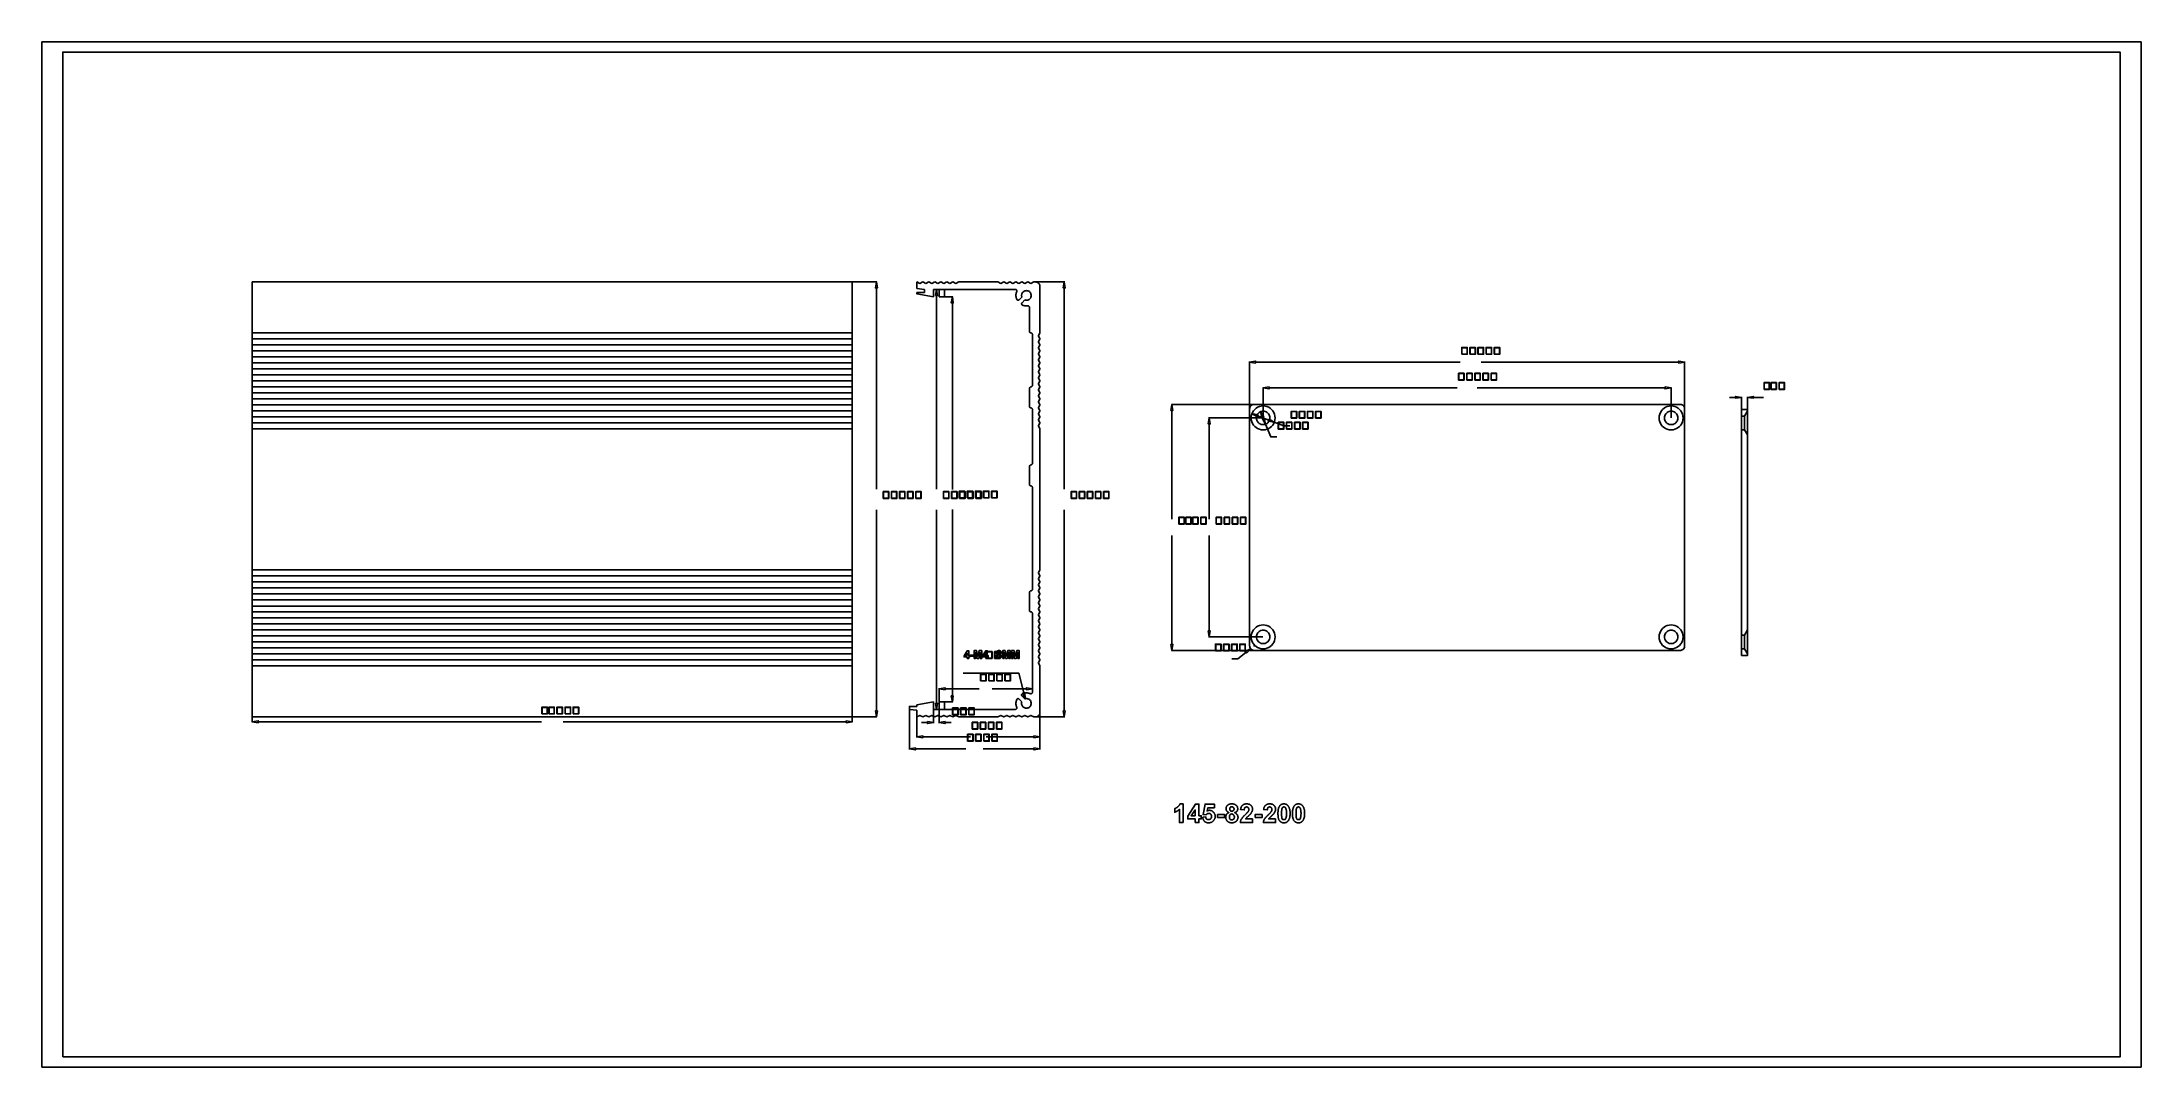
# Model space of a CAD drawing. Extents: x 0 to 27, y 0 to 13.2.
import ezdxf

# ---------------------------------------------------------------- set-up
doc = ezdxf.new("R2010")
doc.units = 0
doc.header["$MEASUREMENT"] = 0
doc.linetypes.add('AUSGEZOGEN', pattern=[0])
doc.layers.get('0').update_dxf_attribs({"linetype": 'AUSGEZOGEN'})

msp = doc.modelspace()

# ---------------------------------------------------------------- linework, layer by layer
for points in [[(0, 0), (26.986, 0), (26.986, 0), (26.986, 13.181), (26.986, 13.181), (0, 13.181), (0, 0)], [(0.268, 0.129), (26.718, 0.129), (26.718, 0.129), (26.718, 13.051), (26.718, 13.051), (0.268, 13.051), (0.268, 13.051), (0.268, 0.129)], [(10.418, 10.095), (2.704, 10.095)], [(2.704, 10.095), (2.704, 4.502)], [(10.418, 10.095), (10.418, 4.502)], [(10.42, 10.095), (10.735, 10.095)], [(10.715, 10.018), (10.728, 10.095), (10.715, 10.018), (10.728, 10.095), (10.728, 10.095), (10.715, 10.018), (10.728, 10.095), (10.741, 10.018), (10.715, 10.018)], [(10.728, 10.018), (10.728, 7.432)], [(11.248, 10.01), (11.248, 10.095)], [(11.248, 10.095), (11.287, 10.076), (11.287, 10.076), (11.326, 10.095), (11.326, 10.095), (11.364, 10.076)], [(11.248, 10.01), (11.345, 9.998)], [(11.248, 9.96), (11.345, 9.96), (11.345, 9.96), (11.345, 9.998)], [(11.364, 10.076), (11.403, 10.095), (11.403, 10.095), (11.441, 10.076)], [(11.403, 10.095), (11.441, 10.076), (11.441, 10.076), (11.48, 10.095)], [(11.463, 9.998), (11.533, 9.998)], [(11.463, 9.902), (11.463, 9.998)], [(11.48, 10.095), (11.518, 10.076)], [(11.488, 9.921), (11.501, 9.998), (11.488, 9.921), (11.501, 9.998), (11.501, 9.998), (11.488, 9.921), (11.501, 9.998), (11.514, 9.921), (11.488, 9.921)], [(11.5, 9.998), (11.508, 9.998)], [(11.518, 10.076), (11.557, 10.095), (11.557, 10.095), (11.596, 10.076)], [(11.533, 9.902), (11.603, 9.902), (11.603, 9.902), (11.603, 9.998), (11.603, 9.998), (11.533, 9.998), (11.533, 9.998), (11.533, 9.902)], [(11.557, 10.095), (11.596, 10.076), (11.596, 10.076), (11.634, 10.095)], [(11.603, 9.998), (12.513, 9.998)], [(11.634, 10.095), (11.673, 10.076)], [(11.673, 10.076), (11.711, 10.095), (11.711, 10.095), (11.75, 10.076)], [(11.711, 10.095), (11.75, 10.076), (11.75, 10.076), (11.788, 10.095)], [(11.788, 10.095), (12.29, 10.095)], [(12.29, 10.095), (11.788, 10.095)], [(11.788, 10.095), (12.29, 10.095)], [(12.367, 10.095), (12.328, 10.076), (12.328, 10.076), (12.29, 10.095)], [(12.521, 10.095), (12.483, 10.076), (12.483, 10.076), (12.444, 10.095), (12.444, 10.095), (12.406, 10.076), (12.406, 10.076), (12.367, 10.095), (12.367, 10.095), (12.328, 10.076)], [(12.676, 10.095), (12.637, 10.076), (12.637, 10.076), (12.598, 10.095), (12.598, 10.095), (12.56, 10.076), (12.56, 10.076), (12.521, 10.095), (12.521, 10.095), (12.483, 10.076)], [(12.531, 9.972), (12.532, 9.975), (12.532, 9.978), (12.532, 9.981), (12.532, 9.984), (12.531, 9.987), (12.53, 9.989), (12.528, 9.992), (12.526, 9.994), (12.523, 9.996), (12.52, 9.997), (12.52, 9.997), (12.52, 9.997), (12.519, 9.997), (12.518, 9.998), (12.518, 9.998), (12.517, 9.998), (12.516, 9.998), (12.515, 9.998), (12.515, 9.998), (12.514, 9.998), (12.513, 9.998)], [(12.753, 10.095), (12.714, 10.076), (12.714, 10.076), (12.676, 10.095), (12.676, 10.095), (12.637, 10.076)], [(12.753, 10.095), (12.772, 10.095)], [(12.772, 10.095), (12.753, 10.095)], [(12.753, 10.095), (12.772, 10.095)], [(12.765, 10.095), (13.149, 10.095)], [(12.83, 10.037), (12.829, 10.046), (12.827, 10.055), (12.823, 10.064), (12.819, 10.071), (12.813, 10.078), (12.806, 10.084), (12.799, 10.088), (12.79, 10.092), (12.781, 10.094), (12.772, 10.095)], [(12.83, 10.037), (12.83, 9.439)], [(13.13, 10.018), (13.143, 10.095), (13.13, 10.018), (13.143, 10.095), (13.143, 10.095), (13.13, 10.018), (13.143, 10.095), (13.155, 10.018), (13.13, 10.018)], [(13.143, 10.018), (13.143, 7.432)], [(11.248, 9.96), (11.248, 9.941), (11.248, 9.941), (11.463, 9.902)], [(11.501, 9.921), (11.501, 7.432)], [(11.57, 9.902), (11.71, 9.902)], [(11.691, 9.825), (11.704, 9.902), (11.691, 9.825), (11.704, 9.902), (11.704, 9.902), (11.691, 9.825), (11.704, 9.902), (11.716, 9.825), (11.691, 9.825)], [(11.704, 9.825), (11.704, 7.427)], [(12.531, 9.972), (12.528, 9.962), (12.525, 9.952), (12.523, 9.942), (12.522, 9.932), (12.521, 9.922), (12.522, 9.912), (12.523, 9.902), (12.525, 9.892), (12.527, 9.882), (12.531, 9.872)], [(12.531, 9.872), (12.532, 9.869), (12.534, 9.867), (12.536, 9.864), (12.538, 9.863), (12.541, 9.861), (12.544, 9.86), (12.547, 9.86), (12.55, 9.86), (12.553, 9.86), (12.556, 9.861), (12.556, 9.861), (12.556, 9.861), (12.557, 9.862), (12.558, 9.862), (12.558, 9.862), (12.559, 9.863), (12.56, 9.863), (12.56, 9.864), (12.561, 9.864), (12.562, 9.865), (12.562, 9.865)], [(12.598, 9.901), (12.562, 9.865)], [(12.636, 9.863), (12.646, 9.86), (12.656, 9.86), (12.665, 9.86), (12.674, 9.862), (12.683, 9.866), (12.691, 9.871), (12.699, 9.877), (12.705, 9.884), (12.711, 9.892), (12.715, 9.901), (12.715, 9.901), (12.717, 9.911), (12.718, 9.921), (12.717, 9.93), (12.715, 9.939), (12.712, 9.948), (12.707, 9.956), (12.701, 9.964), (12.694, 9.97), (12.686, 9.976), (12.676, 9.98), (12.676, 9.98), (12.667, 9.982), (12.657, 9.983), (12.647, 9.982), (12.638, 9.98), (12.629, 9.977), (12.621, 9.972), (12.614, 9.966), (12.607, 9.959), (12.602, 9.951), (12.598, 9.941), (12.598, 9.941), (12.597, 9.937), (12.596, 9.933), (12.595, 9.929), (12.595, 9.925), (12.595, 9.921), (12.595, 9.917), (12.595, 9.913), (12.596, 9.909), (12.597, 9.905), (12.598, 9.901)], [(12.6, 9.827), (12.598, 9.825), (12.597, 9.822), (12.596, 9.819), (12.595, 9.816), (12.595, 9.814), (12.595, 9.811), (12.596, 9.808), (12.597, 9.805), (12.598, 9.802), (12.6, 9.8), (12.6, 9.8), (12.601, 9.799), (12.601, 9.799), (12.602, 9.798), (12.603, 9.798), (12.603, 9.797), (12.604, 9.797), (12.605, 9.797), (12.605, 9.796), (12.606, 9.796), (12.607, 9.796)], [(12.636, 9.863), (12.6, 9.827)], [(12.607, 9.796), (12.613, 9.793), (12.62, 9.791), (12.626, 9.79), (12.633, 9.788), (12.639, 9.787), (12.646, 9.787), (12.653, 9.786), (12.66, 9.786), (12.666, 9.787), (12.673, 9.787)], [(12.695, 9.768), (12.695, 9.771), (12.694, 9.774), (12.693, 9.777), (12.691, 9.78), (12.689, 9.782), (12.687, 9.784), (12.684, 9.785), (12.682, 9.786), (12.679, 9.787), (12.676, 9.787), (12.676, 9.787), (12.675, 9.787), (12.675, 9.787), (12.675, 9.787), (12.675, 9.787), (12.674, 9.787), (12.674, 9.787), (12.674, 9.787), (12.674, 9.787), (12.673, 9.787), (12.673, 9.787)], [(12.695, 9.458), (12.695, 9.768)], [(12.695, 9.458), (12.695, 9.455), (12.696, 9.452), (12.697, 9.45), (12.699, 9.447), (12.7, 9.445), (12.703, 9.443), (12.705, 9.441), (12.708, 9.44), (12.711, 9.439), (12.714, 9.439)], [(10.418, 9.439), (2.704, 9.439)], [(10.418, 9.362), (2.704, 9.362)], [(10.418, 9.285), (2.704, 9.285)], [(10.418, 9.208), (2.704, 9.208)], [(12.733, 9.42), (12.733, 9.423), (12.732, 9.426), (12.731, 9.429), (12.73, 9.431), (12.728, 9.433), (12.725, 9.435), (12.723, 9.437), (12.72, 9.438), (12.717, 9.439), (12.714, 9.439)], [(12.714, 9.439), (12.714, 9.439)], [(12.733, 9.42), (12.733, 8.764)], [(12.83, 9.439), (12.81, 9.401), (12.81, 9.401), (12.83, 9.362), (12.83, 9.362), (12.81, 9.323), (12.81, 9.323), (12.83, 9.285), (12.83, 9.285), (12.81, 9.246), (12.81, 9.246), (12.83, 9.208), (12.83, 9.208), (12.81, 9.169), (12.81, 9.169), (12.83, 9.131), (12.83, 9.131), (12.81, 9.092), (12.81, 9.092), (12.83, 9.053), (12.83, 9.053), (12.81, 9.015), (12.81, 9.015), (12.83, 8.976), (12.83, 8.976), (12.81, 8.938), (12.81, 8.938), (12.83, 8.899)], [(12.824, 9.439), (12.83, 9.439)], [(12.824, 9.362), (12.83, 9.362)], [(12.824, 9.285), (12.83, 9.285)], [(12.824, 9.208), (12.83, 9.208)], [(18.253, 9.165), (18.253, 9.252), (18.253, 9.252), (18.324, 9.252), (18.324, 9.252), (18.324, 9.165), (18.324, 9.165), (18.253, 9.165)], [(18.256, 9.167), (18.321, 9.167), (18.321, 9.167), (18.321, 9.249), (18.321, 9.249), (18.256, 9.249), (18.256, 9.249), (18.256, 9.167)], [(18.358, 9.165), (18.358, 9.252), (18.358, 9.252), (18.428, 9.252), (18.428, 9.252), (18.428, 9.165), (18.428, 9.165), (18.358, 9.165)], [(18.36, 9.167), (18.426, 9.167), (18.426, 9.167), (18.426, 9.249), (18.426, 9.249), (18.36, 9.249), (18.36, 9.249), (18.36, 9.167)], [(18.462, 9.165), (18.462, 9.252), (18.462, 9.252), (18.533, 9.252), (18.533, 9.252), (18.533, 9.165), (18.533, 9.165), (18.462, 9.165)], [(18.465, 9.167), (18.53, 9.167), (18.53, 9.167), (18.53, 9.249), (18.53, 9.249), (18.465, 9.249), (18.465, 9.249), (18.465, 9.167)], [(18.566, 9.165), (18.566, 9.252), (18.566, 9.252), (18.637, 9.252), (18.637, 9.252), (18.637, 9.165), (18.637, 9.165), (18.566, 9.165)], [(18.569, 9.167), (18.634, 9.167), (18.634, 9.167), (18.634, 9.249), (18.634, 9.249), (18.569, 9.249), (18.569, 9.249), (18.569, 9.167)], [(18.67, 9.165), (18.67, 9.252), (18.67, 9.252), (18.741, 9.252), (18.741, 9.252), (18.741, 9.165), (18.741, 9.165), (18.67, 9.165)], [(18.673, 9.167), (18.738, 9.167), (18.738, 9.167), (18.738, 9.249), (18.738, 9.249), (18.673, 9.249), (18.673, 9.249), (18.673, 9.167)], [(10.418, 9.131), (2.704, 9.131)], [(10.418, 9.054), (2.704, 9.054)], [(10.418, 8.977), (2.704, 8.977)], [(12.824, 9.131), (12.83, 9.131)], [(12.824, 9.054), (12.83, 9.054)], [(12.824, 8.977), (12.83, 8.977)], [(15.603, 9.077), (15.526, 9.064), (15.603, 9.077), (15.526, 9.064), (15.526, 9.064), (15.603, 9.077), (15.526, 9.064), (15.603, 9.051), (15.603, 9.077)], [(15.526, 6.951), (15.526, 9.071)], [(15.603, 9.064), (18.234, 9.064)], [(18.213, 8.833), (18.213, 8.92), (18.213, 8.92), (18.284, 8.92), (18.284, 8.92), (18.284, 8.833), (18.284, 8.833), (18.213, 8.833)], [(18.216, 8.836), (18.281, 8.836), (18.281, 8.836), (18.281, 8.918), (18.281, 8.918), (18.216, 8.918), (18.216, 8.918), (18.216, 8.836)], [(18.317, 8.833), (18.317, 8.92), (18.317, 8.92), (18.388, 8.92), (18.388, 8.92), (18.388, 8.833), (18.388, 8.833), (18.317, 8.833)], [(18.32, 8.836), (18.385, 8.836), (18.385, 8.836), (18.385, 8.918), (18.385, 8.918), (18.32, 8.918), (18.32, 8.918), (18.32, 8.836)], [(18.421, 8.833), (18.421, 8.92), (18.421, 8.92), (18.492, 8.92), (18.492, 8.92), (18.492, 8.833), (18.492, 8.833), (18.421, 8.833)], [(18.424, 8.836), (18.489, 8.836), (18.489, 8.836), (18.489, 8.918), (18.489, 8.918), (18.424, 8.918), (18.424, 8.918), (18.424, 8.836)], [(21.042, 9.064), (18.501, 9.064)], [(18.526, 8.833), (18.526, 8.92), (18.526, 8.92), (18.596, 8.92), (18.596, 8.92), (18.596, 8.833), (18.596, 8.833), (18.526, 8.833)], [(18.528, 8.836), (18.594, 8.836), (18.594, 8.836), (18.594, 8.918), (18.594, 8.918), (18.528, 8.918), (18.528, 8.918), (18.528, 8.836)], [(18.63, 8.833), (18.63, 8.92), (18.63, 8.92), (18.701, 8.92), (18.701, 8.92), (18.701, 8.833), (18.701, 8.833), (18.63, 8.833)], [(18.633, 8.836), (18.698, 8.836), (18.698, 8.836), (18.698, 8.918), (18.698, 8.918), (18.633, 8.918), (18.633, 8.918), (18.633, 8.836)], [(21.042, 9.077), (21.119, 9.064), (21.042, 9.077), (21.119, 9.064), (21.119, 9.064), (21.042, 9.077), (21.119, 9.064), (21.042, 9.051), (21.042, 9.077)], [(21.119, 6.951), (21.119, 9.071)], [(10.418, 8.899), (2.704, 8.899)], [(10.418, 8.822), (2.704, 8.822)], [(10.418, 8.745), (2.704, 8.745)], [(10.418, 8.669), (2.704, 8.669)], [(12.714, 8.745), (12.711, 8.745), (12.708, 8.744), (12.705, 8.743), (12.703, 8.741), (12.7, 8.739), (12.699, 8.737), (12.697, 8.734), (12.696, 8.732), (12.695, 8.729), (12.695, 8.726)], [(12.695, 8.726), (12.695, 8.494)], [(12.714, 8.745), (12.717, 8.745), (12.72, 8.746), (12.723, 8.747), (12.725, 8.749), (12.728, 8.751), (12.73, 8.753), (12.731, 8.755), (12.732, 8.758), (12.733, 8.761), (12.733, 8.764)], [(12.714, 8.745), (12.714, 8.745)], [(12.83, 8.899), (12.81, 8.861), (12.81, 8.861), (12.83, 8.822), (12.83, 8.822), (12.81, 8.783), (12.81, 8.783), (12.83, 8.745), (12.83, 8.745), (12.81, 8.706), (12.81, 8.706), (12.83, 8.668), (12.83, 8.668), (12.81, 8.629), (12.81, 8.629), (12.83, 8.591), (12.83, 8.591), (12.81, 8.552), (12.81, 8.552), (12.83, 8.513), (12.83, 8.513), (12.81, 8.475), (12.81, 8.475), (12.83, 8.436), (12.83, 8.436), (12.81, 8.398), (12.81, 8.398), (12.83, 8.359), (12.83, 8.359), (12.81, 8.321), (12.81, 8.321), (12.83, 8.282), (12.83, 8.282), (12.81, 8.243), (12.81, 8.243), (12.83, 8.205)], [(12.824, 8.899), (12.83, 8.899)], [(12.824, 8.822), (12.83, 8.822)], [(12.824, 8.745), (12.829, 8.745)], [(12.824, 8.669), (12.829, 8.669)], [(15.777, 8.745), (15.7, 8.732), (15.777, 8.745), (15.7, 8.732), (15.7, 8.732), (15.777, 8.745), (15.7, 8.732), (15.777, 8.719), (15.777, 8.745)], [(15.7, 8.349), (15.7, 8.739)], [(15.777, 8.732), (18.194, 8.732)], [(20.868, 8.732), (18.451, 8.732)], [(20.868, 8.745), (20.945, 8.732), (20.868, 8.745), (20.945, 8.732), (20.945, 8.732), (20.868, 8.745), (20.945, 8.732), (20.868, 8.719), (20.868, 8.745)], [(20.945, 8.349), (20.945, 8.739)], [(22.139, 8.712), (22.139, 8.8), (22.139, 8.8), (22.21, 8.8), (22.21, 8.8), (22.21, 8.712), (22.21, 8.712), (22.139, 8.712)], [(22.142, 8.715), (22.207, 8.715), (22.207, 8.715), (22.207, 8.797), (22.207, 8.797), (22.142, 8.797), (22.142, 8.797), (22.142, 8.715)], [(22.228, 8.712), (22.228, 8.8), (22.228, 8.8), (22.298, 8.8), (22.298, 8.8), (22.298, 8.712), (22.298, 8.712), (22.228, 8.712)], [(22.23, 8.715), (22.296, 8.715), (22.296, 8.715), (22.296, 8.797), (22.296, 8.797), (22.23, 8.797), (22.23, 8.797), (22.23, 8.715)], [(22.332, 8.712), (22.332, 8.8), (22.332, 8.8), (22.403, 8.8), (22.403, 8.8), (22.403, 8.712), (22.403, 8.712), (22.332, 8.712)], [(22.335, 8.715), (22.4, 8.715), (22.4, 8.715), (22.4, 8.797), (22.4, 8.797), (22.335, 8.797), (22.335, 8.797), (22.335, 8.715)], [(10.418, 8.591), (2.704, 8.591)], [(10.418, 8.514), (2.704, 8.514)], [(10.418, 8.437), (2.704, 8.437)], [(12.695, 8.494), (12.695, 8.491), (12.696, 8.488), (12.697, 8.485), (12.699, 8.483), (12.7, 8.481), (12.703, 8.479), (12.705, 8.477), (12.708, 8.476), (12.711, 8.475), (12.714, 8.475)], [(12.733, 8.456), (12.733, 8.459), (12.732, 8.462), (12.731, 8.464), (12.73, 8.467), (12.728, 8.469), (12.725, 8.471), (12.723, 8.473), (12.72, 8.474), (12.717, 8.475), (12.714, 8.475)], [(12.714, 8.475), (12.714, 8.475)], [(12.733, 8.456), (12.733, 7.761)], [(12.824, 8.591), (12.83, 8.591)], [(12.824, 8.514), (12.83, 8.514)], [(12.824, 8.437), (12.83, 8.437)], [(14.514, 8.443), (14.527, 8.52), (14.514, 8.443), (14.527, 8.52), (14.527, 8.52), (14.514, 8.443), (14.527, 8.52), (14.54, 8.443), (14.514, 8.443)], [(15.582, 8.52), (14.52, 8.52)], [(14.527, 8.443), (14.527, 7.043)], [(15.584, 8.52), (15.575, 8.519), (15.566, 8.517), (15.557, 8.513), (15.55, 8.509), (15.543, 8.503), (15.537, 8.496), (15.533, 8.489), (15.529, 8.48), (15.527, 8.471), (15.526, 8.462)], [(15.526, 8.462), (15.526, 5.434), (15.526, 5.434), (15.526, 5.415)], [(15.545, 8.346), (15.547, 8.321), (15.553, 8.298), (15.563, 8.275), (15.575, 8.255), (15.591, 8.237), (15.609, 8.222), (15.629, 8.209), (15.651, 8.2), (15.675, 8.194), (15.7, 8.192), (15.7, 8.192), (15.725, 8.194), (15.748, 8.2), (15.771, 8.209), (15.791, 8.222), (15.809, 8.237), (15.824, 8.255), (15.837, 8.275), (15.846, 8.298), (15.852, 8.321), (15.854, 8.346), (15.854, 8.346), (15.852, 8.371), (15.846, 8.395), (15.837, 8.417), (15.824, 8.437), (15.809, 8.455), (15.791, 8.471), (15.771, 8.483), (15.748, 8.493), (15.725, 8.499), (15.7, 8.501), (15.7, 8.501), (15.675, 8.499), (15.651, 8.493), (15.629, 8.483), (15.609, 8.471), (15.591, 8.455), (15.575, 8.437), (15.563, 8.417), (15.553, 8.395), (15.547, 8.371), (15.545, 8.346)], [(15.632, 8.386), (15.556, 8.402), (15.632, 8.386), (15.556, 8.402), (15.556, 8.402), (15.632, 8.386), (15.556, 8.402), (15.623, 8.362), (15.632, 8.386)], [(15.584, 8.52), (21.061, 8.52)], [(15.613, 8.346), (15.614, 8.332), (15.617, 8.319), (15.623, 8.306), (15.63, 8.295), (15.638, 8.285), (15.648, 8.276), (15.66, 8.269), (15.672, 8.264), (15.686, 8.261), (15.7, 8.26), (15.7, 8.26), (15.714, 8.261), (15.727, 8.264), (15.74, 8.269), (15.751, 8.276), (15.761, 8.285), (15.77, 8.295), (15.777, 8.306), (15.782, 8.319), (15.785, 8.332), (15.786, 8.346), (15.786, 8.346), (15.785, 8.36), (15.782, 8.374), (15.777, 8.386), (15.77, 8.398), (15.761, 8.408), (15.751, 8.416), (15.74, 8.423), (15.727, 8.429), (15.714, 8.432), (15.7, 8.433), (15.7, 8.433), (15.686, 8.432), (15.672, 8.429), (15.66, 8.423), (15.648, 8.416), (15.638, 8.408), (15.63, 8.398), (15.623, 8.386), (15.617, 8.374), (15.614, 8.36), (15.613, 8.346)], [(15.628, 8.374), (15.771, 8.318)], [(15.708, 8.36), (15.667, 8.427), (15.708, 8.36), (15.667, 8.427), (15.667, 8.427), (15.708, 8.36), (15.667, 8.427), (15.684, 8.35), (15.708, 8.36)], [(16.061, 8.344), (16.061, 8.431), (16.061, 8.431), (16.132, 8.431), (16.132, 8.431), (16.132, 8.344), (16.132, 8.344), (16.061, 8.344)], [(16.064, 8.346), (16.129, 8.346), (16.129, 8.346), (16.129, 8.428), (16.129, 8.428), (16.064, 8.428), (16.064, 8.428), (16.064, 8.346)], [(16.165, 8.344), (16.165, 8.431), (16.165, 8.431), (16.236, 8.431), (16.236, 8.431), (16.236, 8.344), (16.236, 8.344), (16.165, 8.344)], [(16.168, 8.346), (16.233, 8.346), (16.233, 8.346), (16.233, 8.428), (16.233, 8.428), (16.168, 8.428), (16.168, 8.428), (16.168, 8.346)], [(16.27, 8.344), (16.27, 8.431), (16.27, 8.431), (16.34, 8.431), (16.34, 8.431), (16.34, 8.344), (16.34, 8.344), (16.27, 8.344)], [(16.272, 8.346), (16.338, 8.346), (16.338, 8.346), (16.338, 8.428), (16.338, 8.428), (16.272, 8.428), (16.272, 8.428), (16.272, 8.346)], [(16.374, 8.344), (16.374, 8.431), (16.374, 8.431), (16.445, 8.431), (16.445, 8.431), (16.445, 8.344), (16.445, 8.344), (16.374, 8.344)], [(16.377, 8.346), (16.442, 8.346), (16.442, 8.346), (16.442, 8.428), (16.442, 8.428), (16.377, 8.428), (16.377, 8.428), (16.377, 8.346)], [(20.791, 8.346), (20.793, 8.321), (20.799, 8.298), (20.808, 8.275), (20.821, 8.255), (20.836, 8.237), (20.854, 8.222), (20.874, 8.209), (20.896, 8.2), (20.92, 8.194), (20.945, 8.192), (20.945, 8.192), (20.97, 8.194), (20.994, 8.2), (21.016, 8.209), (21.036, 8.222), (21.054, 8.237), (21.07, 8.255), (21.082, 8.275), (21.092, 8.298), (21.097, 8.321), (21.099, 8.346), (21.099, 8.346), (21.097, 8.371), (21.092, 8.395), (21.082, 8.417), (21.07, 8.437), (21.054, 8.455), (21.036, 8.471), (21.016, 8.483), (20.994, 8.493), (20.97, 8.499), (20.945, 8.501), (20.945, 8.501), (20.92, 8.499), (20.896, 8.493), (20.874, 8.483), (20.854, 8.471), (20.836, 8.455), (20.821, 8.437), (20.808, 8.417), (20.799, 8.395), (20.793, 8.371), (20.791, 8.346)], [(20.858, 8.346), (20.859, 8.332), (20.863, 8.319), (20.868, 8.306), (20.875, 8.295), (20.884, 8.285), (20.894, 8.276), (20.905, 8.269), (20.918, 8.264), (20.931, 8.261), (20.945, 8.26), (20.945, 8.26), (20.959, 8.261), (20.973, 8.264), (20.985, 8.269), (20.996, 8.276), (21.006, 8.285), (21.015, 8.295), (21.022, 8.306), (21.027, 8.319), (21.031, 8.332), (21.032, 8.346), (21.032, 8.346), (21.031, 8.36), (21.027, 8.374), (21.022, 8.386), (21.015, 8.398), (21.006, 8.408), (20.996, 8.416), (20.985, 8.423), (20.973, 8.429), (20.959, 8.432), (20.945, 8.433), (20.945, 8.433), (20.931, 8.432), (20.918, 8.429), (20.905, 8.423), (20.894, 8.416), (20.884, 8.408), (20.875, 8.398), (20.868, 8.386), (20.863, 8.374), (20.859, 8.36), (20.858, 8.346)], [(21.119, 8.462), (21.118, 8.471), (21.116, 8.48), (21.112, 8.489), (21.108, 8.496), (21.102, 8.503), (21.095, 8.509), (21.087, 8.513), (21.079, 8.517), (21.07, 8.519), (21.061, 8.52)], [(21.119, 8.462), (21.119, 8.443), (21.119, 8.462)], [(21.119, 8.462), (21.119, 5.434)], [(21.773, 8.611), (21.696, 8.611)], [(21.773, 8.624), (21.85, 8.611), (21.773, 8.624), (21.85, 8.611), (21.85, 8.611), (21.773, 8.624), (21.85, 8.611), (21.773, 8.599), (21.773, 8.624)], [(21.85, 8.457), (21.85, 8.618)], [(21.85, 5.292), (21.927, 5.292), (21.927, 5.292), (21.927, 8.455), (21.927, 8.455), (21.85, 8.455), (21.85, 8.455), (21.85, 5.292)], [(21.85, 8.368), (21.888, 8.368)], [(21.927, 8.436), (21.888, 8.368), (21.888, 8.368), (21.888, 8.195), (21.888, 8.195), (21.927, 8.127)], [(22.004, 8.624), (21.927, 8.611), (22.004, 8.624), (21.927, 8.611), (21.927, 8.611), (22.004, 8.624), (21.927, 8.611), (22.004, 8.599), (22.004, 8.624)], [(21.927, 8.457), (21.927, 8.618)], [(22.004, 8.611), (22.132, 8.611)], [(10.418, 8.359), (2.704, 8.359)], [(10.418, 8.282), (2.704, 8.282)], [(10.418, 8.205), (2.704, 8.205)], [(12.824, 8.359), (12.83, 8.359)], [(12.824, 8.282), (12.83, 8.282)], [(12.824, 8.205), (12.83, 8.205)], [(12.83, 8.205), (12.83, 6.392)], [(14.993, 8.269), (15.006, 8.346), (14.993, 8.269), (15.006, 8.346), (15.006, 8.346), (14.993, 8.269), (15.006, 8.346), (15.019, 8.269), (14.993, 8.269)], [(15.697, 8.346), (14.999, 8.346)], [(15.006, 8.269), (15.006, 7.043)], [(15.715, 8.342), (15.732, 8.266), (15.715, 8.342), (15.732, 8.266), (15.732, 8.266), (15.715, 8.342), (15.732, 8.266), (15.691, 8.333), (15.715, 8.342)], [(15.696, 8.355), (15.703, 8.337)], [(15.732, 8.266), (15.798, 8.102), (15.798, 8.102), (15.875, 8.102)], [(15.776, 8.33), (15.843, 8.29), (15.776, 8.33), (15.843, 8.29), (15.843, 8.29), (15.776, 8.33), (15.843, 8.29), (15.767, 8.306), (15.776, 8.33)], [(15.843, 8.29), (15.965, 8.243), (15.965, 8.243), (16.042, 8.243)], [(15.895, 8.203), (15.895, 8.291), (15.895, 8.291), (15.966, 8.291), (15.966, 8.291), (15.966, 8.203), (15.966, 8.203), (15.895, 8.203)], [(15.898, 8.206), (15.963, 8.206), (15.963, 8.206), (15.963, 8.288), (15.963, 8.288), (15.898, 8.288), (15.898, 8.288), (15.898, 8.206)], [(15.999, 8.203), (15.999, 8.291), (15.999, 8.291), (16.07, 8.291), (16.07, 8.291), (16.07, 8.203), (16.07, 8.203), (15.999, 8.203)], [(16.002, 8.206), (16.067, 8.206), (16.067, 8.206), (16.067, 8.288), (16.067, 8.288), (16.002, 8.288), (16.002, 8.288), (16.002, 8.206)], [(16.103, 8.203), (16.103, 8.291), (16.103, 8.291), (16.174, 8.291), (16.174, 8.291), (16.174, 8.203), (16.174, 8.203), (16.103, 8.203)], [(16.106, 8.206), (16.171, 8.206), (16.171, 8.206), (16.171, 8.288), (16.171, 8.288), (16.106, 8.288), (16.106, 8.288), (16.106, 8.206)], [(16.207, 8.203), (16.207, 8.291), (16.207, 8.291), (16.278, 8.291), (16.278, 8.291), (16.278, 8.203), (16.278, 8.203), (16.207, 8.203)], [(16.21, 8.206), (16.275, 8.206), (16.275, 8.206), (16.275, 8.288), (16.275, 8.288), (16.21, 8.288), (16.21, 8.288), (16.21, 8.206)], [(21.85, 8.195), (21.888, 8.195)], [(12.714, 7.742), (12.711, 7.742), (12.708, 7.741), (12.705, 7.74), (12.703, 7.738), (12.7, 7.736), (12.699, 7.734), (12.697, 7.732), (12.696, 7.729), (12.695, 7.726), (12.695, 7.723)], [(12.695, 7.723), (12.695, 7.491)], [(12.714, 7.742), (12.717, 7.742), (12.72, 7.743), (12.723, 7.744), (12.725, 7.746), (12.728, 7.748), (12.73, 7.75), (12.731, 7.752), (12.732, 7.755), (12.733, 7.758), (12.733, 7.761)], [(12.714, 7.742), (12.714, 7.742)], [(10.816, 7.312), (10.816, 7.4), (10.816, 7.4), (10.887, 7.4), (10.887, 7.4), (10.887, 7.312), (10.887, 7.312), (10.816, 7.312)], [(10.819, 7.315), (10.884, 7.315), (10.884, 7.315), (10.884, 7.397), (10.884, 7.397), (10.819, 7.397), (10.819, 7.397), (10.819, 7.315)], [(10.92, 7.312), (10.92, 7.4), (10.92, 7.4), (10.991, 7.4), (10.991, 7.4), (10.991, 7.312), (10.991, 7.312), (10.92, 7.312)], [(10.923, 7.315), (10.988, 7.315), (10.988, 7.315), (10.988, 7.397), (10.988, 7.397), (10.923, 7.397), (10.923, 7.397), (10.923, 7.315)], [(11.024, 7.312), (11.024, 7.4), (11.024, 7.4), (11.095, 7.4), (11.095, 7.4), (11.095, 7.312), (11.095, 7.312), (11.024, 7.312)], [(11.027, 7.315), (11.092, 7.315), (11.092, 7.315), (11.092, 7.397), (11.092, 7.397), (11.027, 7.397), (11.027, 7.397), (11.027, 7.315)], [(11.129, 7.312), (11.129, 7.4), (11.129, 7.4), (11.199, 7.4), (11.199, 7.4), (11.199, 7.312), (11.199, 7.312), (11.129, 7.312)], [(11.131, 7.315), (11.197, 7.315), (11.197, 7.315), (11.197, 7.397), (11.197, 7.397), (11.131, 7.397), (11.131, 7.397), (11.131, 7.315)], [(11.233, 7.312), (11.233, 7.4), (11.233, 7.4), (11.304, 7.4), (11.304, 7.4), (11.304, 7.312), (11.304, 7.312), (11.233, 7.312)], [(11.236, 7.315), (11.301, 7.315), (11.301, 7.315), (11.301, 7.397), (11.301, 7.397), (11.236, 7.397), (11.236, 7.397), (11.236, 7.315)], [(11.589, 7.312), (11.589, 7.4), (11.589, 7.4), (11.66, 7.4), (11.66, 7.4), (11.66, 7.312), (11.66, 7.312), (11.589, 7.312)], [(11.592, 7.315), (11.658, 7.315), (11.658, 7.315), (11.658, 7.397), (11.658, 7.397), (11.592, 7.397), (11.592, 7.397), (11.592, 7.315)], [(11.694, 7.312), (11.694, 7.4), (11.694, 7.4), (11.764, 7.4), (11.764, 7.4), (11.764, 7.312), (11.764, 7.312), (11.694, 7.312)], [(11.696, 7.315), (11.762, 7.315), (11.762, 7.315), (11.762, 7.397), (11.762, 7.397), (11.696, 7.397), (11.696, 7.397), (11.696, 7.315)], [(11.792, 7.317), (11.792, 7.405), (11.792, 7.405), (11.863, 7.405), (11.863, 7.405), (11.863, 7.317), (11.863, 7.317), (11.792, 7.317)], [(11.795, 7.32), (11.86, 7.32), (11.86, 7.32), (11.86, 7.402), (11.86, 7.402), (11.795, 7.402), (11.795, 7.402), (11.795, 7.32)], [(11.798, 7.312), (11.798, 7.4), (11.798, 7.4), (11.869, 7.4), (11.869, 7.4), (11.869, 7.312), (11.869, 7.312), (11.798, 7.312)], [(11.801, 7.315), (11.866, 7.315), (11.866, 7.315), (11.866, 7.397), (11.866, 7.397), (11.801, 7.397), (11.801, 7.397), (11.801, 7.315)], [(11.896, 7.317), (11.896, 7.405), (11.896, 7.405), (11.967, 7.405), (11.967, 7.405), (11.967, 7.317), (11.967, 7.317), (11.896, 7.317)], [(11.899, 7.32), (11.964, 7.32), (11.964, 7.32), (11.964, 7.402), (11.964, 7.402), (11.899, 7.402), (11.899, 7.402), (11.899, 7.32)], [(11.902, 7.312), (11.902, 7.4), (11.902, 7.4), (11.973, 7.4), (11.973, 7.4), (11.973, 7.312), (11.973, 7.312), (11.902, 7.312)], [(11.905, 7.315), (11.97, 7.315), (11.97, 7.315), (11.97, 7.397), (11.97, 7.397), (11.905, 7.397), (11.905, 7.397), (11.905, 7.315)], [(12, 7.317), (12, 7.405), (12, 7.405), (12.071, 7.405), (12.071, 7.405), (12.071, 7.317), (12.071, 7.317), (12, 7.317)], [(12.003, 7.32), (12.068, 7.32), (12.068, 7.32), (12.068, 7.402), (12.068, 7.402), (12.003, 7.402), (12.003, 7.402), (12.003, 7.32)], [(12.006, 7.312), (12.006, 7.4), (12.006, 7.4), (12.077, 7.4), (12.077, 7.4), (12.077, 7.312), (12.077, 7.312), (12.006, 7.312)], [(12.009, 7.315), (12.074, 7.315), (12.074, 7.315), (12.074, 7.397), (12.074, 7.397), (12.009, 7.397), (12.009, 7.397), (12.009, 7.315)], [(12.104, 7.317), (12.104, 7.405), (12.104, 7.405), (12.175, 7.405), (12.175, 7.405), (12.175, 7.317), (12.175, 7.317), (12.104, 7.317)], [(12.107, 7.32), (12.172, 7.32), (12.172, 7.32), (12.172, 7.402), (12.172, 7.402), (12.107, 7.402), (12.107, 7.402), (12.107, 7.32)], [(12.209, 7.317), (12.209, 7.405), (12.209, 7.405), (12.279, 7.405), (12.279, 7.405), (12.279, 7.317), (12.279, 7.317), (12.209, 7.317)], [(12.211, 7.32), (12.277, 7.32), (12.277, 7.32), (12.277, 7.402), (12.277, 7.402), (12.211, 7.402), (12.211, 7.402), (12.211, 7.32)], [(12.695, 7.491), (12.695, 7.488), (12.696, 7.485), (12.697, 7.483), (12.699, 7.48), (12.7, 7.478), (12.703, 7.476), (12.705, 7.474), (12.708, 7.473), (12.711, 7.472), (12.714, 7.472)], [(12.733, 7.453), (12.733, 7.456), (12.732, 7.459), (12.731, 7.462), (12.73, 7.464), (12.728, 7.466), (12.725, 7.468), (12.723, 7.47), (12.72, 7.471), (12.717, 7.472), (12.714, 7.472)], [(12.714, 7.472), (12.714, 7.472)], [(12.733, 7.453), (12.733, 6.141)], [(13.231, 7.312), (13.231, 7.4), (13.231, 7.4), (13.302, 7.4), (13.302, 7.4), (13.302, 7.312), (13.302, 7.312), (13.231, 7.312)], [(13.234, 7.315), (13.299, 7.315), (13.299, 7.315), (13.299, 7.397), (13.299, 7.397), (13.234, 7.397), (13.234, 7.397), (13.234, 7.315)], [(13.335, 7.312), (13.335, 7.4), (13.335, 7.4), (13.406, 7.4), (13.406, 7.4), (13.406, 7.312), (13.406, 7.312), (13.335, 7.312)], [(13.338, 7.315), (13.403, 7.315), (13.403, 7.315), (13.403, 7.397), (13.403, 7.397), (13.338, 7.397), (13.338, 7.397), (13.338, 7.315)], [(13.439, 7.312), (13.439, 7.4), (13.439, 7.4), (13.51, 7.4), (13.51, 7.4), (13.51, 7.312), (13.51, 7.312), (13.439, 7.312)], [(13.442, 7.315), (13.507, 7.315), (13.507, 7.315), (13.507, 7.397), (13.507, 7.397), (13.442, 7.397), (13.442, 7.397), (13.442, 7.315)], [(13.543, 7.312), (13.543, 7.4), (13.543, 7.4), (13.614, 7.4), (13.614, 7.4), (13.614, 7.312), (13.614, 7.312), (13.543, 7.312)], [(13.546, 7.315), (13.612, 7.315), (13.612, 7.315), (13.612, 7.397), (13.612, 7.397), (13.546, 7.397), (13.546, 7.397), (13.546, 7.315)], [(13.648, 7.312), (13.648, 7.4), (13.648, 7.4), (13.718, 7.4), (13.718, 7.4), (13.718, 7.312), (13.718, 7.312), (13.648, 7.312)], [(13.65, 7.315), (13.716, 7.315), (13.716, 7.315), (13.716, 7.397), (13.716, 7.397), (13.65, 7.397), (13.65, 7.397), (13.65, 7.315)], [(10.728, 4.579), (10.728, 7.165)], [(11.501, 4.676), (11.501, 7.165)], [(11.704, 4.772), (11.704, 7.17)], [(13.143, 4.579), (13.143, 7.165)], [(14.615, 6.981), (14.615, 7.069), (14.615, 7.069), (14.686, 7.069), (14.686, 7.069), (14.686, 6.981), (14.686, 6.981), (14.615, 6.981)], [(14.618, 6.984), (14.683, 6.984), (14.683, 6.984), (14.683, 7.066), (14.683, 7.066), (14.618, 7.066), (14.618, 7.066), (14.618, 6.984)], [(14.704, 6.981), (14.704, 7.069), (14.704, 7.069), (14.775, 7.069), (14.775, 7.069), (14.775, 6.981), (14.775, 6.981), (14.704, 6.981)], [(14.707, 6.984), (14.772, 6.984), (14.772, 6.984), (14.772, 7.066), (14.772, 7.066), (14.707, 7.066), (14.707, 7.066), (14.707, 6.984)], [(14.793, 6.981), (14.793, 7.069), (14.793, 7.069), (14.864, 7.069), (14.864, 7.069), (14.864, 6.981), (14.864, 6.981), (14.793, 6.981)], [(14.796, 6.984), (14.861, 6.984), (14.861, 6.984), (14.861, 7.066), (14.861, 7.066), (14.796, 7.066), (14.796, 7.066), (14.796, 6.984)], [(14.897, 6.981), (14.897, 7.069), (14.897, 7.069), (14.968, 7.069), (14.968, 7.069), (14.968, 6.981), (14.968, 6.981), (14.897, 6.981)], [(14.9, 6.984), (14.965, 6.984), (14.965, 6.984), (14.965, 7.066), (14.965, 7.066), (14.9, 7.066), (14.9, 7.066), (14.9, 6.984)], [(15.094, 6.981), (15.094, 7.069), (15.094, 7.069), (15.165, 7.069), (15.165, 7.069), (15.165, 6.981), (15.165, 6.981), (15.094, 6.981)], [(15.097, 6.984), (15.162, 6.984), (15.162, 6.984), (15.162, 7.066), (15.162, 7.066), (15.097, 7.066), (15.097, 7.066), (15.097, 6.984)], [(15.199, 6.981), (15.199, 7.069), (15.199, 7.069), (15.269, 7.069), (15.269, 7.069), (15.269, 6.981), (15.269, 6.981), (15.199, 6.981)], [(15.201, 6.984), (15.267, 6.984), (15.267, 6.984), (15.267, 7.066), (15.267, 7.066), (15.201, 7.066), (15.201, 7.066), (15.201, 6.984)], [(15.303, 6.981), (15.303, 7.069), (15.303, 7.069), (15.374, 7.069), (15.374, 7.069), (15.374, 6.981), (15.374, 6.981), (15.303, 6.981)], [(15.306, 6.984), (15.371, 6.984), (15.371, 6.984), (15.371, 7.066), (15.371, 7.066), (15.306, 7.066), (15.306, 7.066), (15.306, 6.984)], [(15.407, 6.981), (15.407, 7.069), (15.407, 7.069), (15.478, 7.069), (15.478, 7.069), (15.478, 6.981), (15.478, 6.981), (15.407, 6.981)], [(15.41, 6.984), (15.475, 6.984), (15.475, 6.984), (15.475, 7.066), (15.475, 7.066), (15.41, 7.066), (15.41, 7.066), (15.41, 6.984)], [(14.527, 5.434), (14.527, 6.834)], [(15.006, 5.608), (15.006, 6.834)], [(10.418, 6.392), (2.704, 6.392)], [(10.418, 6.315), (2.704, 6.315)], [(10.418, 6.238), (2.704, 6.238)], [(12.83, 5.698), (12.81, 5.736), (12.81, 5.736), (12.83, 5.775), (12.83, 5.775), (12.81, 5.814), (12.81, 5.814), (12.83, 5.852), (12.83, 5.852), (12.81, 5.891), (12.81, 5.891), (12.83, 5.929), (12.83, 5.929), (12.81, 5.968), (12.81, 5.968), (12.83, 6.006), (12.83, 6.006), (12.81, 6.045), (12.81, 6.045), (12.83, 6.084), (12.83, 6.084), (12.81, 6.122), (12.81, 6.122), (12.83, 6.161), (12.83, 6.161), (12.81, 6.199), (12.81, 6.199), (12.83, 6.238), (12.83, 6.238), (12.81, 6.276), (12.81, 6.276), (12.83, 6.315), (12.83, 6.315), (12.81, 6.354), (12.81, 6.354), (12.83, 6.392)], [(12.824, 6.392), (12.83, 6.392)], [(12.824, 6.315), (12.83, 6.315)], [(12.824, 6.238), (12.83, 6.238)], [(10.418, 6.16), (2.704, 6.16)], [(10.418, 6.083), (2.704, 6.083)], [(10.418, 6.006), (2.704, 6.006)], [(12.714, 6.122), (12.711, 6.122), (12.708, 6.121), (12.705, 6.12), (12.703, 6.118), (12.7, 6.116), (12.699, 6.114), (12.697, 6.112), (12.696, 6.109), (12.695, 6.106), (12.695, 6.103)], [(12.695, 6.103), (12.695, 5.871)], [(12.714, 6.122), (12.717, 6.122), (12.72, 6.123), (12.723, 6.124), (12.725, 6.126), (12.728, 6.128), (12.73, 6.13), (12.731, 6.133), (12.732, 6.135), (12.733, 6.138), (12.733, 6.141)], [(12.714, 6.122), (12.714, 6.122)], [(12.824, 6.16), (12.83, 6.16)], [(12.824, 6.083), (12.83, 6.083)], [(12.824, 6.006), (12.83, 6.006)], [(10.418, 5.928), (2.704, 5.928)], [(10.418, 5.852), (2.704, 5.852)], [(10.418, 5.775), (2.704, 5.775)], [(10.418, 5.698), (2.704, 5.698)], [(12.695, 5.871), (12.695, 5.868), (12.696, 5.865), (12.697, 5.863), (12.699, 5.86), (12.7, 5.858), (12.703, 5.856), (12.705, 5.854), (12.708, 5.853), (12.711, 5.852), (12.714, 5.852)], [(12.733, 5.833), (12.733, 5.836), (12.732, 5.839), (12.731, 5.842), (12.73, 5.844), (12.728, 5.846), (12.725, 5.848), (12.723, 5.85), (12.72, 5.851), (12.717, 5.852), (12.714, 5.852)], [(12.714, 5.852), (12.714, 5.852)], [(12.733, 5.833), (12.733, 4.819)], [(12.83, 5.158), (12.81, 5.196), (12.81, 5.196), (12.83, 5.235), (12.83, 5.235), (12.81, 5.274), (12.81, 5.274), (12.83, 5.312), (12.83, 5.312), (12.81, 5.351), (12.81, 5.351), (12.83, 5.389), (12.83, 5.389), (12.81, 5.428), (12.81, 5.428), (12.83, 5.466), (12.83, 5.466), (12.81, 5.505), (12.81, 5.505), (12.83, 5.544), (12.83, 5.544), (12.81, 5.582), (12.81, 5.582), (12.83, 5.621), (12.83, 5.621), (12.81, 5.659), (12.81, 5.659), (12.83, 5.698)], [(12.824, 5.928), (12.829, 5.928)], [(12.824, 5.852), (12.829, 5.852)], [(12.824, 5.775), (12.83, 5.775)], [(12.824, 5.698), (12.83, 5.698)], [(15.545, 5.531), (15.547, 5.506), (15.553, 5.482), (15.563, 5.46), (15.575, 5.44), (15.591, 5.422), (15.609, 5.406), (15.629, 5.394), (15.651, 5.384), (15.675, 5.378), (15.7, 5.376), (15.7, 5.376), (15.725, 5.378), (15.748, 5.384), (15.771, 5.394), (15.791, 5.406), (15.809, 5.422), (15.824, 5.44), (15.837, 5.46), (15.846, 5.482), (15.852, 5.506), (15.854, 5.531), (15.854, 5.531), (15.852, 5.556), (15.846, 5.58), (15.837, 5.602), (15.824, 5.622), (15.809, 5.64), (15.791, 5.655), (15.771, 5.668), (15.748, 5.677), (15.725, 5.683), (15.7, 5.685), (15.7, 5.685), (15.675, 5.683), (15.651, 5.677), (15.629, 5.668), (15.609, 5.655), (15.591, 5.64), (15.575, 5.622), (15.563, 5.602), (15.553, 5.58), (15.547, 5.556), (15.545, 5.531)], [(20.791, 5.531), (20.793, 5.506), (20.799, 5.482), (20.808, 5.46), (20.821, 5.44), (20.836, 5.422), (20.854, 5.406), (20.874, 5.394), (20.896, 5.384), (20.92, 5.378), (20.945, 5.376), (20.945, 5.376), (20.97, 5.378), (20.994, 5.384), (21.016, 5.394), (21.036, 5.406), (21.054, 5.422), (21.07, 5.44), (21.082, 5.46), (21.092, 5.482), (21.097, 5.506), (21.099, 5.531), (21.099, 5.531), (21.097, 5.556), (21.092, 5.58), (21.082, 5.602), (21.07, 5.622), (21.054, 5.64), (21.036, 5.655), (21.016, 5.668), (20.994, 5.677), (20.97, 5.683), (20.945, 5.685), (20.945, 5.685), (20.92, 5.683), (20.896, 5.677), (20.874, 5.668), (20.854, 5.655), (20.836, 5.64), (20.821, 5.622), (20.808, 5.602), (20.799, 5.58), (20.793, 5.556), (20.791, 5.531)], [(10.418, 5.62), (2.704, 5.62)], [(10.418, 5.543), (2.704, 5.543)], [(10.418, 5.466), (2.704, 5.466)], [(12.824, 5.62), (12.83, 5.62)], [(12.824, 5.543), (12.83, 5.543)], [(12.824, 5.466), (12.83, 5.466)], [(14.514, 5.434), (14.527, 5.357), (14.514, 5.434), (14.527, 5.357), (14.527, 5.357), (14.514, 5.434), (14.527, 5.357), (14.54, 5.434), (14.514, 5.434)], [(14.993, 5.608), (15.006, 5.531), (14.993, 5.608), (15.006, 5.531), (15.006, 5.531), (14.993, 5.608), (15.006, 5.531), (15.019, 5.608), (14.993, 5.608)], [(15.697, 5.531), (14.999, 5.531)], [(15.087, 5.351), (15.087, 5.438), (15.087, 5.438), (15.158, 5.438), (15.158, 5.438), (15.158, 5.351), (15.158, 5.351), (15.087, 5.351)], [(15.09, 5.353), (15.155, 5.353), (15.155, 5.353), (15.155, 5.435), (15.155, 5.435), (15.09, 5.435), (15.09, 5.435), (15.09, 5.353)], [(15.191, 5.351), (15.191, 5.438), (15.191, 5.438), (15.262, 5.438), (15.262, 5.438), (15.262, 5.351), (15.262, 5.351), (15.191, 5.351)], [(15.194, 5.353), (15.259, 5.353), (15.259, 5.353), (15.259, 5.435), (15.259, 5.435), (15.194, 5.435), (15.194, 5.435), (15.194, 5.353)], [(15.295, 5.351), (15.295, 5.438), (15.295, 5.438), (15.366, 5.438), (15.366, 5.438), (15.366, 5.351), (15.366, 5.351), (15.295, 5.351)], [(15.298, 5.353), (15.363, 5.353), (15.363, 5.353), (15.363, 5.435), (15.363, 5.435), (15.298, 5.435), (15.298, 5.435), (15.298, 5.353)], [(15.399, 5.351), (15.399, 5.438), (15.399, 5.438), (15.47, 5.438), (15.47, 5.438), (15.47, 5.351), (15.47, 5.351), (15.399, 5.351)], [(15.402, 5.353), (15.468, 5.353), (15.468, 5.353), (15.468, 5.435), (15.468, 5.435), (15.402, 5.435), (15.402, 5.435), (15.402, 5.353)], [(15.526, 5.415), (15.527, 5.406), (15.529, 5.397), (15.533, 5.388), (15.537, 5.381), (15.543, 5.374), (15.55, 5.368), (15.557, 5.364), (15.566, 5.36), (15.575, 5.358), (15.584, 5.357)], [(15.58, 5.415), (15.587, 5.415)], [(15.584, 5.412), (15.584, 5.419)], [(15.613, 5.531), (15.614, 5.517), (15.617, 5.503), (15.623, 5.491), (15.63, 5.479), (15.638, 5.469), (15.648, 5.461), (15.66, 5.454), (15.672, 5.448), (15.686, 5.445), (15.7, 5.444), (15.7, 5.444), (15.714, 5.445), (15.727, 5.448), (15.74, 5.454), (15.751, 5.461), (15.761, 5.469), (15.77, 5.479), (15.777, 5.491), (15.782, 5.503), (15.785, 5.517), (15.786, 5.531), (15.786, 5.531), (15.785, 5.545), (15.782, 5.558), (15.777, 5.571), (15.77, 5.582), (15.761, 5.592), (15.751, 5.601), (15.74, 5.608), (15.727, 5.613), (15.714, 5.616), (15.7, 5.618), (15.7, 5.618), (15.686, 5.616), (15.672, 5.613), (15.66, 5.608), (15.648, 5.601), (15.638, 5.592), (15.63, 5.582), (15.623, 5.571), (15.617, 5.558), (15.614, 5.545), (15.613, 5.531)], [(20.858, 5.531), (20.859, 5.517), (20.863, 5.503), (20.868, 5.491), (20.875, 5.479), (20.884, 5.469), (20.894, 5.461), (20.905, 5.454), (20.918, 5.448), (20.931, 5.445), (20.945, 5.444), (20.945, 5.444), (20.959, 5.445), (20.973, 5.448), (20.985, 5.454), (20.996, 5.461), (21.006, 5.469), (21.015, 5.479), (21.022, 5.491), (21.027, 5.503), (21.031, 5.517), (21.032, 5.531), (21.032, 5.531), (21.031, 5.545), (21.027, 5.558), (21.022, 5.571), (21.015, 5.582), (21.006, 5.592), (20.996, 5.601), (20.985, 5.608), (20.973, 5.613), (20.959, 5.616), (20.945, 5.618), (20.945, 5.618), (20.931, 5.616), (20.918, 5.613), (20.905, 5.608), (20.894, 5.601), (20.884, 5.592), (20.875, 5.582), (20.868, 5.571), (20.863, 5.558), (20.859, 5.545), (20.858, 5.531)], [(21.061, 5.357), (21.07, 5.358), (21.079, 5.36), (21.087, 5.364), (21.095, 5.368), (21.102, 5.374), (21.108, 5.381), (21.112, 5.388), (21.116, 5.397), (21.118, 5.406), (21.119, 5.415)], [(21.119, 5.434), (21.119, 5.415)], [(21.119, 5.415), (21.119, 5.434), (21.119, 5.415)], [(21.85, 5.552), (21.888, 5.552)], [(21.927, 5.311), (21.888, 5.379), (21.888, 5.379), (21.888, 5.552), (21.888, 5.552), (21.927, 5.62)], [(10.418, 5.389), (2.704, 5.389)], [(10.418, 5.312), (2.704, 5.312)], [(10.418, 5.235), (2.704, 5.235)], [(10.418, 5.158), (2.704, 5.158)], [(11.894, 5.255), (11.894, 5.274), (11.894, 5.274), (11.854, 5.274), (11.854, 5.274), (11.854, 5.289), (11.854, 5.289), (11.896, 5.353), (11.896, 5.353), (11.914, 5.353), (11.914, 5.353), (11.914, 5.291), (11.914, 5.291), (11.926, 5.291), (11.926, 5.291), (11.926, 5.274), (11.926, 5.274), (11.914, 5.274), (11.914, 5.274), (11.914, 5.255), (11.914, 5.255), (11.894, 5.255)], [(11.894, 5.291), (11.894, 5.323), (11.894, 5.323), (11.872, 5.291), (11.872, 5.291), (11.894, 5.291)], [(11.936, 5.281), (11.936, 5.298), (11.936, 5.298), (11.973, 5.298), (11.973, 5.298), (11.973, 5.281), (11.973, 5.281), (11.936, 5.281)], [(11.983, 5.255), (11.983, 5.355), (11.983, 5.355), (12.015, 5.355), (12.015, 5.355), (12.032, 5.285), (12.032, 5.285), (12.048, 5.355), (12.048, 5.355), (12.082, 5.355), (12.082, 5.355), (12.082, 5.255), (12.082, 5.255), (12.062, 5.255), (12.062, 5.255), (12.061, 5.332), (12.061, 5.332), (12.043, 5.255), (12.043, 5.255), (12.021, 5.255), (12.021, 5.255), (12.002, 5.332), (12.002, 5.332), (12.002, 5.255), (12.002, 5.255), (11.983, 5.255)], [(12.133, 5.255), (12.133, 5.274), (12.133, 5.274), (12.093, 5.274), (12.093, 5.274), (12.093, 5.289), (12.093, 5.289), (12.134, 5.353), (12.134, 5.353), (12.152, 5.353), (12.152, 5.353), (12.152, 5.291), (12.152, 5.291), (12.165, 5.291), (12.165, 5.291), (12.165, 5.274), (12.165, 5.274), (12.152, 5.274), (12.152, 5.274), (12.152, 5.255), (12.152, 5.255), (12.133, 5.255)], [(12.133, 5.291), (12.133, 5.323), (12.133, 5.323), (12.111, 5.291), (12.111, 5.291), (12.133, 5.291)], [(12.143, 5.255), (12.143, 5.342), (12.143, 5.342), (12.214, 5.342), (12.214, 5.342), (12.214, 5.255), (12.214, 5.255), (12.143, 5.255)], [(12.146, 5.257), (12.211, 5.257), (12.211, 5.257), (12.211, 5.339), (12.211, 5.339), (12.146, 5.339), (12.146, 5.339), (12.146, 5.257)], [(12.248, 5.255), (12.248, 5.342), (12.248, 5.342), (12.318, 5.342), (12.318, 5.342), (12.318, 5.255), (12.318, 5.255), (12.248, 5.255)], [(12.25, 5.257), (12.316, 5.257), (12.316, 5.257), (12.316, 5.339), (12.316, 5.339), (12.25, 5.339), (12.25, 5.339), (12.25, 5.257)], [(12.287, 5.307), (12.286, 5.308), (12.286, 5.308), (12.285, 5.309), (12.285, 5.309), (12.284, 5.309), (12.284, 5.309), (12.283, 5.31), (12.283, 5.31), (12.282, 5.31), (12.282, 5.31), (12.281, 5.311), (12.281, 5.311), (12.28, 5.311), (12.28, 5.311), (12.279, 5.312), (12.279, 5.312), (12.279, 5.313), (12.279, 5.313), (12.278, 5.313), (12.278, 5.313), (12.277, 5.314), (12.277, 5.314), (12.277, 5.315), (12.277, 5.315), (12.276, 5.315), (12.276, 5.315), (12.275, 5.316), (12.275, 5.316), (12.275, 5.316), (12.275, 5.316), (12.274, 5.317), (12.274, 5.317), (12.274, 5.318), (12.274, 5.318), (12.274, 5.318), (12.274, 5.318), (12.273, 5.319), (12.273, 5.319), (12.273, 5.319), (12.273, 5.319), (12.273, 5.32), (12.273, 5.32), (12.273, 5.321), (12.273, 5.321), (12.272, 5.321), (12.272, 5.321), (12.272, 5.322), (12.272, 5.322), (12.272, 5.323), (12.272, 5.323), (12.272, 5.323), (12.272, 5.323), (12.272, 5.324), (12.272, 5.324), (12.272, 5.325), (12.272, 5.325), (12.272, 5.326), (12.272, 5.326), (12.272, 5.327), (12.272, 5.327), (12.271, 5.327), (12.271, 5.327), (12.271, 5.328), (12.271, 5.328), (12.271, 5.33), (12.271, 5.33), (12.272, 5.331), (12.272, 5.331), (12.272, 5.332), (12.272, 5.332), (12.272, 5.334), (12.272, 5.334), (12.272, 5.335), (12.272, 5.335), (12.272, 5.336), (12.272, 5.336), (12.273, 5.337), (12.273, 5.337), (12.273, 5.338), (12.273, 5.338), (12.274, 5.339), (12.274, 5.339), (12.274, 5.341), (12.274, 5.341), (12.275, 5.342), (12.275, 5.342), (12.275, 5.343), (12.275, 5.343), (12.276, 5.344), (12.276, 5.344), (12.277, 5.345), (12.277, 5.345), (12.278, 5.345), (12.278, 5.345), (12.278, 5.346), (12.278, 5.346), (12.279, 5.347), (12.279, 5.347), (12.281, 5.348), (12.281, 5.348), (12.282, 5.349), (12.282, 5.349), (12.283, 5.35), (12.283, 5.35), (12.284, 5.351), (12.284, 5.351), (12.286, 5.351), (12.286, 5.351), (12.287, 5.352), (12.287, 5.352), (12.288, 5.353), (12.288, 5.353), (12.29, 5.353), (12.29, 5.353), (12.292, 5.354), (12.292, 5.354), (12.293, 5.354), (12.293, 5.354), (12.295, 5.354), (12.295, 5.354), (12.297, 5.354), (12.297, 5.354), (12.298, 5.355), (12.298, 5.355), (12.3, 5.355), (12.3, 5.355), (12.302, 5.355), (12.302, 5.355), (12.304, 5.355), (12.304, 5.355), (12.306, 5.355), (12.306, 5.355), (12.308, 5.354), (12.308, 5.354), (12.309, 5.354), (12.309, 5.354), (12.311, 5.354), (12.311, 5.354), (12.313, 5.354), (12.313, 5.354), (12.314, 5.353), (12.314, 5.353), (12.316, 5.353), (12.316, 5.353), (12.317, 5.352), (12.317, 5.352), (12.318, 5.351), (12.318, 5.351), (12.32, 5.351), (12.32, 5.351), (12.321, 5.35), (12.321, 5.35), (12.322, 5.349), (12.322, 5.349), (12.323, 5.348), (12.323, 5.348), (12.325, 5.347), (12.325, 5.347), (12.326, 5.346), (12.326, 5.346), (12.327, 5.345), (12.327, 5.345), (12.328, 5.345), (12.328, 5.345), (12.328, 5.344), (12.328, 5.344), (12.329, 5.343), (12.329, 5.343), (12.33, 5.342), (12.33, 5.342), (12.331, 5.341), (12.331, 5.341), (12.331, 5.339), (12.331, 5.339), (12.332, 5.338), (12.332, 5.338), (12.332, 5.337), (12.332, 5.337), (12.333, 5.336), (12.333, 5.336), (12.333, 5.335), (12.333, 5.335), (12.333, 5.334), (12.333, 5.334), (12.334, 5.332), (12.334, 5.332), (12.334, 5.331), (12.334, 5.331), (12.334, 5.33), (12.334, 5.33), (12.334, 5.328), (12.334, 5.328), (12.334, 5.327), (12.334, 5.327), (12.334, 5.327), (12.334, 5.327), (12.334, 5.326), (12.334, 5.326), (12.334, 5.325), (12.334, 5.325), (12.334, 5.324), (12.334, 5.324), (12.333, 5.323), (12.333, 5.323), (12.333, 5.322), (12.333, 5.322), (12.333, 5.322), (12.333, 5.322), (12.333, 5.321), (12.333, 5.321), (12.332, 5.32), (12.332, 5.32), (12.332, 5.319), (12.332, 5.319), (12.332, 5.319), (12.332, 5.319), (12.331, 5.318), (12.331, 5.318), (12.331, 5.317), (12.331, 5.317), (12.33, 5.316), (12.33, 5.316), (12.33, 5.316), (12.33, 5.316), (12.329, 5.315), (12.329, 5.315), (12.329, 5.314), (12.329, 5.314), (12.328, 5.314), (12.328, 5.314), (12.327, 5.313), (12.327, 5.313), (12.327, 5.313), (12.327, 5.313), (12.326, 5.312), (12.326, 5.312), (12.325, 5.311), (12.325, 5.311), (12.325, 5.311), (12.325, 5.311), (12.324, 5.31), (12.324, 5.31), (12.323, 5.31), (12.323, 5.31), (12.322, 5.309), (12.322, 5.309), (12.321, 5.309), (12.321, 5.309), (12.32, 5.309), (12.32, 5.309), (12.319, 5.308), (12.319, 5.308), (12.318, 5.308), (12.318, 5.308), (12.317, 5.307), (12.317, 5.307), (12.318, 5.307), (12.318, 5.307), (12.319, 5.307), (12.319, 5.307), (12.32, 5.306), (12.32, 5.306), (12.321, 5.306), (12.321, 5.306), (12.322, 5.305), (12.322, 5.305), (12.323, 5.305), (12.323, 5.305), (12.324, 5.304), (12.324, 5.304), (12.325, 5.304), (12.325, 5.304), (12.325, 5.303), (12.325, 5.303), (12.326, 5.302), (12.326, 5.302), (12.327, 5.302), (12.327, 5.302), (12.327, 5.301), (12.327, 5.301), (12.328, 5.3), (12.328, 5.3), (12.329, 5.299), (12.329, 5.299), (12.329, 5.299), (12.329, 5.299), (12.33, 5.298), (12.33, 5.298), (12.33, 5.297), (12.33, 5.297), (12.331, 5.296), (12.331, 5.296), (12.332, 5.296), (12.332, 5.296), (12.332, 5.295), (12.332, 5.295), (12.333, 5.294), (12.333, 5.294), (12.333, 5.293), (12.333, 5.293), (12.334, 5.292), (12.334, 5.292), (12.334, 5.291), (12.334, 5.291), (12.334, 5.291), (12.334, 5.291), (12.335, 5.29), (12.335, 5.29), (12.335, 5.289), (12.335, 5.289), (12.335, 5.288), (12.335, 5.288), (12.335, 5.287), (12.335, 5.287), (12.335, 5.286), (12.335, 5.286), (12.335, 5.285), (12.335, 5.285), (12.335, 5.284), (12.335, 5.284), (12.335, 5.282), (12.335, 5.282), (12.335, 5.28), (12.335, 5.28), (12.335, 5.279), (12.335, 5.279), (12.335, 5.277), (12.335, 5.277), (12.334, 5.276), (12.334, 5.276), (12.334, 5.274), (12.334, 5.274), (12.333, 5.273), (12.333, 5.273), (12.333, 5.271), (12.333, 5.271), (12.332, 5.27), (12.332, 5.27), (12.332, 5.269), (12.332, 5.269), (12.331, 5.267), (12.331, 5.267), (12.33, 5.266), (12.33, 5.266), (12.329, 5.265), (12.329, 5.265), (12.328, 5.264), (12.328, 5.264), (12.327, 5.263), (12.327, 5.263), (12.326, 5.262), (12.326, 5.262), (12.325, 5.261), (12.325, 5.261), (12.323, 5.26), (12.323, 5.26), (12.322, 5.259), (12.322, 5.259), (12.321, 5.258), (12.321, 5.258), (12.32, 5.257), (12.32, 5.257), (12.318, 5.257), (12.318, 5.257), (12.317, 5.256), (12.317, 5.256), (12.316, 5.255), (12.316, 5.255), (12.314, 5.255), (12.314, 5.255), (12.313, 5.254), (12.313, 5.254), (12.311, 5.254), (12.311, 5.254), (12.309, 5.254), (12.309, 5.254), (12.308, 5.254), (12.308, 5.254), (12.306, 5.253), (12.306, 5.253), (12.304, 5.253), (12.304, 5.253), (12.302, 5.253), (12.302, 5.253), (12.3, 5.253), (12.3, 5.253), (12.299, 5.253), (12.299, 5.253), (12.297, 5.254), (12.297, 5.254), (12.296, 5.254), (12.296, 5.254), (12.294, 5.254), (12.294, 5.254), (12.293, 5.254), (12.293, 5.254), (12.292, 5.255), (12.292, 5.255), (12.29, 5.255), (12.29, 5.255), (12.289, 5.256), (12.289, 5.256), (12.287, 5.256), (12.287, 5.256), (12.286, 5.257), (12.286, 5.257), (12.285, 5.257), (12.285, 5.257), (12.284, 5.258), (12.284, 5.258), (12.282, 5.259), (12.282, 5.259), (12.281, 5.259), (12.281, 5.259), (12.28, 5.26), (12.28, 5.26), (12.279, 5.261), (12.279, 5.261), (12.278, 5.262), (12.278, 5.262), (12.276, 5.264), (12.276, 5.264), (12.276, 5.265), (12.276, 5.265), (12.275, 5.266), (12.275, 5.266), (12.274, 5.267), (12.274, 5.267), (12.273, 5.269), (12.273, 5.269), (12.273, 5.27), (12.273, 5.27), (12.272, 5.271), (12.272, 5.271), (12.271, 5.273), (12.271, 5.273), (12.271, 5.274), (12.271, 5.274), (12.271, 5.276), (12.271, 5.276), (12.27, 5.277), (12.27, 5.277), (12.27, 5.279), (12.27, 5.279), (12.27, 5.281), (12.27, 5.281), (12.27, 5.282), (12.27, 5.282), (12.27, 5.284), (12.27, 5.284), (12.27, 5.285), (12.27, 5.285), (12.27, 5.286), (12.27, 5.286), (12.27, 5.287), (12.27, 5.287), (12.27, 5.288), (12.27, 5.288), (12.27, 5.289), (12.27, 5.289), (12.271, 5.289), (12.271, 5.289), (12.271, 5.29), (12.271, 5.29), (12.271, 5.291), (12.271, 5.291), (12.271, 5.292), (12.271, 5.292), (12.271, 5.293), (12.271, 5.293), (12.272, 5.294), (12.272, 5.294), (12.272, 5.295), (12.272, 5.295), (12.272, 5.296), (12.272, 5.296), (12.273, 5.297), (12.273, 5.297), (12.273, 5.298), (12.273, 5.298), (12.273, 5.299), (12.273, 5.299), (12.274, 5.299), (12.274, 5.299), (12.275, 5.3), (12.275, 5.3), (12.275, 5.301), (12.275, 5.301), (12.276, 5.302), (12.276, 5.302), (12.277, 5.302), (12.277, 5.302), (12.278, 5.303), (12.278, 5.303), (12.278, 5.304), (12.278, 5.304), (12.279, 5.304), (12.279, 5.304), (12.28, 5.305), (12.28, 5.305), (12.281, 5.305), (12.281, 5.305), (12.282, 5.306), (12.282, 5.306), (12.283, 5.306), (12.283, 5.306), (12.284, 5.307), (12.284, 5.307), (12.286, 5.307), (12.286, 5.307), (12.287, 5.307), (12.287, 5.307), (12.287, 5.307)], [(12.29, 5.285), (12.29, 5.284), (12.29, 5.284), (12.29, 5.283), (12.29, 5.283), (12.29, 5.282), (12.29, 5.282), (12.29, 5.281), (12.29, 5.281), (12.29, 5.28), (12.29, 5.28), (12.29, 5.28), (12.29, 5.28), (12.29, 5.279), (12.29, 5.279), (12.29, 5.278), (12.29, 5.278), (12.29, 5.277), (12.29, 5.277), (12.291, 5.276), (12.291, 5.276), (12.291, 5.276), (12.291, 5.276), (12.291, 5.275), (12.291, 5.275), (12.291, 5.274), (12.291, 5.274), (12.292, 5.274), (12.292, 5.274), (12.292, 5.273), (12.292, 5.273), (12.292, 5.273), (12.292, 5.273), (12.293, 5.272), (12.293, 5.272), (12.293, 5.272), (12.293, 5.272), (12.294, 5.271), (12.294, 5.271), (12.294, 5.271), (12.294, 5.271), (12.295, 5.271), (12.295, 5.271), (12.296, 5.27), (12.296, 5.27), (12.296, 5.27), (12.296, 5.27), (12.297, 5.27), (12.297, 5.27), (12.297, 5.269), (12.297, 5.269), (12.298, 5.269), (12.298, 5.269), (12.299, 5.269), (12.299, 5.269), (12.299, 5.269), (12.299, 5.269), (12.3, 5.269), (12.3, 5.269), (12.301, 5.269), (12.301, 5.269), (12.301, 5.269), (12.301, 5.269), (12.302, 5.269), (12.302, 5.269), (12.303, 5.269), (12.303, 5.269), (12.303, 5.269), (12.303, 5.269), (12.304, 5.269), (12.304, 5.269), (12.305, 5.269), (12.305, 5.269), (12.305, 5.269), (12.305, 5.269), (12.306, 5.269), (12.306, 5.269), (12.307, 5.269), (12.307, 5.269), (12.307, 5.27), (12.307, 5.27), (12.308, 5.27), (12.308, 5.27), (12.308, 5.27), (12.308, 5.27), (12.309, 5.271), (12.309, 5.271), (12.31, 5.271), (12.31, 5.271), (12.31, 5.271), (12.31, 5.271), (12.311, 5.272), (12.311, 5.272), (12.311, 5.272), (12.311, 5.272), (12.312, 5.273), (12.312, 5.273), (12.312, 5.273), (12.312, 5.273), (12.313, 5.274), (12.313, 5.274), (12.313, 5.274), (12.313, 5.274), (12.314, 5.275), (12.314, 5.275), (12.314, 5.276), (12.314, 5.276), (12.314, 5.276), (12.314, 5.276), (12.315, 5.277), (12.315, 5.277), (12.315, 5.278), (12.315, 5.278), (12.315, 5.278), (12.315, 5.278), (12.315, 5.279), (12.315, 5.279), (12.316, 5.28), (12.316, 5.28), (12.316, 5.281), (12.316, 5.281), (12.316, 5.281), (12.316, 5.281), (12.316, 5.282), (12.316, 5.282), (12.316, 5.283), (12.316, 5.283), (12.316, 5.284), (12.316, 5.284), (12.316, 5.285), (12.316, 5.285), (12.316, 5.286), (12.316, 5.286), (12.316, 5.286), (12.316, 5.286), (12.316, 5.287), (12.316, 5.287), (12.316, 5.288), (12.316, 5.288), (12.315, 5.289), (12.315, 5.289), (12.315, 5.289), (12.315, 5.289), (12.315, 5.29), (12.315, 5.29), (12.315, 5.291), (12.315, 5.291), (12.314, 5.291), (12.314, 5.291), (12.314, 5.292), (12.314, 5.292), (12.314, 5.293), (12.314, 5.293), (12.313, 5.293), (12.313, 5.293), (12.313, 5.294), (12.313, 5.294), (12.312, 5.294), (12.312, 5.294), (12.312, 5.295), (12.312, 5.295), (12.311, 5.296), (12.311, 5.296), (12.311, 5.296), (12.311, 5.296), (12.31, 5.297), (12.31, 5.297), (12.31, 5.297), (12.31, 5.297), (12.309, 5.298), (12.309, 5.298), (12.308, 5.298), (12.308, 5.298), (12.308, 5.299), (12.308, 5.299), (12.307, 5.299), (12.307, 5.299), (12.307, 5.299), (12.307, 5.299), (12.306, 5.3), (12.306, 5.3), (12.305, 5.3), (12.305, 5.3), (12.305, 5.3), (12.305, 5.3), (12.304, 5.3), (12.304, 5.3), (12.303, 5.3), (12.303, 5.3), (12.303, 5.301), (12.303, 5.301), (12.302, 5.301), (12.302, 5.301), (12.301, 5.301), (12.301, 5.301), (12.3, 5.3), (12.3, 5.3), (12.3, 5.3), (12.3, 5.3), (12.299, 5.3), (12.299, 5.3), (12.298, 5.3), (12.298, 5.3), (12.297, 5.3), (12.297, 5.3), (12.297, 5.299), (12.297, 5.299), (12.296, 5.299), (12.296, 5.299), (12.296, 5.299), (12.296, 5.299), (12.295, 5.298), (12.295, 5.298), (12.294, 5.298), (12.294, 5.298), (12.294, 5.297), (12.294, 5.297), (12.293, 5.297), (12.293, 5.297), (12.293, 5.296), (12.293, 5.296), (12.293, 5.296), (12.293, 5.296), (12.292, 5.295), (12.292, 5.295), (12.292, 5.294), (12.292, 5.294), (12.292, 5.294), (12.292, 5.294), (12.291, 5.293), (12.291, 5.293), (12.291, 5.293), (12.291, 5.293), (12.291, 5.292), (12.291, 5.292), (12.291, 5.292), (12.291, 5.292), (12.29, 5.291), (12.29, 5.291), (12.29, 5.29), (12.29, 5.29), (12.29, 5.29), (12.29, 5.29), (12.29, 5.289), (12.29, 5.289), (12.29, 5.289), (12.29, 5.289), (12.29, 5.288), (12.29, 5.288), (12.29, 5.287), (12.29, 5.287), (12.29, 5.287), (12.29, 5.287), (12.29, 5.286), (12.29, 5.286), (12.29, 5.285), (12.29, 5.285), (12.29, 5.285)], [(12.291, 5.327), (12.291, 5.326), (12.291, 5.326), (12.291, 5.326), (12.291, 5.326), (12.291, 5.325), (12.291, 5.325), (12.291, 5.324), (12.291, 5.324), (12.291, 5.324), (12.291, 5.324), (12.291, 5.323), (12.291, 5.323), (12.291, 5.323), (12.291, 5.323), (12.292, 5.322), (12.292, 5.322), (12.292, 5.322), (12.292, 5.322), (12.292, 5.321), (12.292, 5.321), (12.292, 5.321), (12.292, 5.321), (12.292, 5.32), (12.292, 5.32), (12.293, 5.32), (12.293, 5.32), (12.293, 5.319), (12.293, 5.319), (12.293, 5.319), (12.293, 5.319), (12.294, 5.319), (12.294, 5.319), (12.294, 5.318), (12.294, 5.318), (12.294, 5.318), (12.294, 5.318), (12.295, 5.318), (12.295, 5.318), (12.295, 5.317), (12.295, 5.317), (12.296, 5.317), (12.296, 5.317), (12.296, 5.317), (12.296, 5.317), (12.297, 5.317), (12.297, 5.317), (12.297, 5.316), (12.297, 5.316), (12.298, 5.316), (12.298, 5.316), (12.298, 5.316), (12.298, 5.316), (12.299, 5.316), (12.299, 5.316), (12.299, 5.316), (12.299, 5.316), (12.3, 5.316), (12.3, 5.316), (12.301, 5.316), (12.301, 5.316), (12.301, 5.316), (12.301, 5.316), (12.302, 5.316), (12.302, 5.316), (12.303, 5.316), (12.303, 5.316), (12.303, 5.316), (12.303, 5.316), (12.304, 5.316), (12.304, 5.316), (12.305, 5.316), (12.305, 5.316), (12.305, 5.316), (12.305, 5.316), (12.306, 5.316), (12.306, 5.316), (12.306, 5.316), (12.306, 5.316), (12.307, 5.316), (12.307, 5.316), (12.307, 5.317), (12.307, 5.317), (12.308, 5.317), (12.308, 5.317), (12.308, 5.317), (12.308, 5.317), (12.309, 5.317), (12.309, 5.317), (12.309, 5.318), (12.309, 5.318), (12.31, 5.318), (12.31, 5.318), (12.31, 5.318), (12.31, 5.318), (12.31, 5.319), (12.31, 5.319), (12.311, 5.319), (12.311, 5.319), (12.311, 5.319), (12.311, 5.319), (12.312, 5.32), (12.312, 5.32), (12.312, 5.32), (12.312, 5.32), (12.313, 5.321), (12.313, 5.321), (12.313, 5.321), (12.313, 5.321), (12.313, 5.322), (12.313, 5.322), (12.313, 5.322), (12.313, 5.322), (12.314, 5.323), (12.314, 5.323), (12.314, 5.323), (12.314, 5.323), (12.314, 5.324), (12.314, 5.324), (12.314, 5.324), (12.314, 5.324), (12.314, 5.325), (12.314, 5.325), (12.314, 5.326), (12.314, 5.326), (12.315, 5.326), (12.315, 5.326), (12.315, 5.327), (12.315, 5.327), (12.315, 5.328), (12.315, 5.328), (12.314, 5.328), (12.314, 5.328), (12.314, 5.329), (12.314, 5.329), (12.314, 5.33), (12.314, 5.33), (12.314, 5.33), (12.314, 5.33), (12.314, 5.331), (12.314, 5.331), (12.314, 5.331), (12.314, 5.331), (12.313, 5.332), (12.313, 5.332), (12.313, 5.332), (12.313, 5.332), (12.313, 5.333), (12.313, 5.333), (12.313, 5.333), (12.313, 5.333), (12.312, 5.334), (12.312, 5.334), (12.312, 5.334), (12.312, 5.334), (12.311, 5.335), (12.311, 5.335), (12.311, 5.335), (12.311, 5.335), (12.31, 5.335), (12.31, 5.335), (12.31, 5.336), (12.31, 5.336), (12.31, 5.336), (12.31, 5.336), (12.309, 5.337), (12.309, 5.337), (12.309, 5.337), (12.309, 5.337), (12.308, 5.337), (12.308, 5.337), (12.308, 5.338), (12.308, 5.338), (12.307, 5.338), (12.307, 5.338), (12.307, 5.338), (12.307, 5.338), (12.306, 5.339), (12.306, 5.339), (12.306, 5.339), (12.306, 5.339), (12.305, 5.339), (12.305, 5.339), (12.305, 5.339), (12.305, 5.339), (12.304, 5.339), (12.304, 5.339), (12.303, 5.339), (12.303, 5.339), (12.303, 5.339), (12.303, 5.339), (12.302, 5.339), (12.302, 5.339), (12.301, 5.339), (12.301, 5.339), (12.301, 5.339), (12.301, 5.339), (12.3, 5.339), (12.3, 5.339), (12.299, 5.339), (12.299, 5.339), (12.299, 5.339), (12.299, 5.339), (12.298, 5.339), (12.298, 5.339), (12.298, 5.339), (12.298, 5.339), (12.297, 5.338), (12.297, 5.338), (12.297, 5.338), (12.297, 5.338), (12.296, 5.338), (12.296, 5.338), (12.296, 5.337), (12.296, 5.337), (12.295, 5.337), (12.295, 5.337), (12.295, 5.337), (12.295, 5.337), (12.294, 5.336), (12.294, 5.336), (12.294, 5.336), (12.294, 5.336), (12.294, 5.335), (12.294, 5.335), (12.293, 5.335), (12.293, 5.335), (12.293, 5.335), (12.293, 5.335), (12.293, 5.334), (12.293, 5.334), (12.292, 5.334), (12.292, 5.334), (12.292, 5.333), (12.292, 5.333), (12.292, 5.333), (12.292, 5.333), (12.292, 5.332), (12.292, 5.332), (12.292, 5.332), (12.292, 5.332), (12.291, 5.331), (12.291, 5.331), (12.291, 5.331), (12.291, 5.331), (12.291, 5.33), (12.291, 5.33), (12.291, 5.33), (12.291, 5.33), (12.291, 5.329), (12.291, 5.329), (12.291, 5.328), (12.291, 5.328), (12.291, 5.328), (12.291, 5.328), (12.291, 5.327), (12.291, 5.327), (12.291, 5.327)], [(12.351, 5.255), (12.351, 5.355), (12.351, 5.355), (12.383, 5.355), (12.383, 5.355), (12.399, 5.285), (12.399, 5.285), (12.416, 5.355), (12.416, 5.355), (12.449, 5.355), (12.449, 5.355), (12.449, 5.255), (12.449, 5.255), (12.43, 5.255), (12.43, 5.255), (12.428, 5.332), (12.428, 5.332), (12.41, 5.255), (12.41, 5.255), (12.388, 5.255), (12.388, 5.255), (12.37, 5.332), (12.37, 5.332), (12.37, 5.255), (12.37, 5.255), (12.351, 5.255)], [(12.466, 5.255), (12.466, 5.355), (12.466, 5.355), (12.498, 5.355), (12.498, 5.355), (12.515, 5.285), (12.515, 5.285), (12.531, 5.355), (12.531, 5.355), (12.565, 5.355), (12.565, 5.355), (12.565, 5.255), (12.565, 5.255), (12.545, 5.255), (12.545, 5.255), (12.544, 5.332), (12.544, 5.332), (12.526, 5.255), (12.526, 5.255), (12.503, 5.255), (12.503, 5.255), (12.485, 5.332), (12.485, 5.332), (12.485, 5.255), (12.485, 5.255), (12.466, 5.255)], [(12.824, 5.389), (12.83, 5.389)], [(12.824, 5.312), (12.83, 5.312)], [(12.824, 5.235), (12.83, 5.235)], [(12.824, 5.158), (12.83, 5.158)], [(12.83, 5.158), (12.83, 4.56)], [(15.582, 5.357), (14.52, 5.357)], [(15.478, 5.332), (15.373, 5.25), (15.373, 5.25), (15.296, 5.25)], [(15.47, 5.342), (15.538, 5.379), (15.47, 5.342), (15.538, 5.379), (15.538, 5.379), (15.47, 5.342), (15.538, 5.379), (15.486, 5.322), (15.47, 5.342)], [(21.061, 5.357), (15.584, 5.357)], [(21.85, 5.379), (21.888, 5.379)], [(11.61, 4.877), (11.533, 4.864), (11.61, 4.877), (11.533, 4.864), (11.533, 4.864), (11.61, 4.877), (11.533, 4.864), (11.61, 4.851), (11.61, 4.877)], [(11.533, 4.649), (11.533, 4.871)], [(11.61, 4.864), (12.048, 4.864)], [(11.844, 5.065), (12.558, 5.065), (12.558, 5.065), (12.622, 4.81)], [(12.067, 4.964), (12.067, 5.052), (12.067, 5.052), (12.138, 5.052), (12.138, 5.052), (12.138, 4.964), (12.138, 4.964), (12.067, 4.964)], [(12.07, 4.967), (12.135, 4.967), (12.135, 4.967), (12.135, 5.049), (12.135, 5.049), (12.07, 5.049), (12.07, 5.049), (12.07, 4.967)], [(12.171, 4.964), (12.171, 5.052), (12.171, 5.052), (12.242, 5.052), (12.242, 5.052), (12.242, 4.964), (12.242, 4.964), (12.171, 4.964)], [(12.174, 4.967), (12.239, 4.967), (12.239, 4.967), (12.239, 5.049), (12.239, 5.049), (12.174, 5.049), (12.174, 5.049), (12.174, 4.967)], [(12.656, 4.864), (12.218, 4.864)], [(12.275, 4.964), (12.275, 5.052), (12.275, 5.052), (12.346, 5.052), (12.346, 5.052), (12.346, 4.964), (12.346, 4.964), (12.275, 4.964)], [(12.278, 4.967), (12.344, 4.967), (12.344, 4.967), (12.344, 5.049), (12.344, 5.049), (12.278, 5.049), (12.278, 5.049), (12.278, 4.967)], [(12.38, 4.964), (12.38, 5.052), (12.38, 5.052), (12.45, 5.052), (12.45, 5.052), (12.45, 4.964), (12.45, 4.964), (12.38, 4.964)], [(12.382, 4.967), (12.448, 4.967), (12.448, 4.967), (12.448, 5.049), (12.448, 5.049), (12.382, 5.049), (12.382, 5.049), (12.382, 4.967)], [(12.656, 4.877), (12.733, 4.864), (12.656, 4.877), (12.733, 4.864), (12.733, 4.864), (12.656, 4.877), (12.733, 4.864), (12.656, 4.851), (12.656, 4.877)], [(12.733, 4.821), (12.733, 4.871)], [(6.428, 4.54), (6.428, 4.628), (6.428, 4.628), (6.498, 4.628), (6.498, 4.628), (6.498, 4.54), (6.498, 4.54), (6.428, 4.54)], [(6.43, 4.543), (6.496, 4.543), (6.496, 4.543), (6.496, 4.625), (6.496, 4.625), (6.43, 4.625), (6.43, 4.625), (6.43, 4.543)], [(6.517, 4.54), (6.517, 4.628), (6.517, 4.628), (6.587, 4.628), (6.587, 4.628), (6.587, 4.54), (6.587, 4.54), (6.517, 4.54)], [(6.519, 4.543), (6.585, 4.543), (6.585, 4.543), (6.585, 4.625), (6.585, 4.625), (6.519, 4.625), (6.519, 4.625), (6.519, 4.543)], [(6.621, 4.54), (6.621, 4.628), (6.621, 4.628), (6.692, 4.628), (6.692, 4.628), (6.692, 4.54), (6.692, 4.54), (6.621, 4.54)], [(6.623, 4.543), (6.689, 4.543), (6.689, 4.543), (6.689, 4.625), (6.689, 4.625), (6.623, 4.625), (6.623, 4.625), (6.623, 4.543)], [(6.725, 4.54), (6.725, 4.628), (6.725, 4.628), (6.796, 4.628), (6.796, 4.628), (6.796, 4.54), (6.796, 4.54), (6.725, 4.54)], [(6.728, 4.543), (6.793, 4.543), (6.793, 4.543), (6.793, 4.625), (6.793, 4.625), (6.728, 4.625), (6.728, 4.625), (6.728, 4.543)], [(6.829, 4.54), (6.829, 4.628), (6.829, 4.628), (6.9, 4.628), (6.9, 4.628), (6.9, 4.54), (6.9, 4.54), (6.829, 4.54)], [(6.832, 4.543), (6.897, 4.543), (6.897, 4.543), (6.897, 4.625), (6.897, 4.625), (6.832, 4.625), (6.832, 4.625), (6.832, 4.543)], [(11.248, 4.637), (11.152, 4.637), (11.152, 4.637), (11.152, 4.599)], [(11.152, 4.616), (11.152, 4.083)], [(11.248, 4.587), (11.152, 4.599)], [(11.248, 4.637), (11.248, 4.656), (11.248, 4.656), (11.463, 4.695)], [(11.463, 4.695), (11.463, 4.599)], [(11.533, 4.599), (11.463, 4.599)], [(11.463, 4.599), (11.533, 4.599)], [(11.463, 4.596), (11.463, 4.422)], [(11.488, 4.676), (11.501, 4.599), (11.488, 4.676), (11.501, 4.599), (11.501, 4.599), (11.488, 4.676), (11.501, 4.599), (11.514, 4.676), (11.488, 4.676)], [(11.5, 4.599), (11.508, 4.599)], [(11.533, 4.599), (11.603, 4.599), (11.603, 4.599), (11.603, 4.695), (11.603, 4.695), (11.533, 4.695), (11.533, 4.695), (11.533, 4.599)], [(11.533, 4.596), (11.533, 4.422)], [(11.57, 4.695), (11.71, 4.695)], [(11.603, 4.599), (12.513, 4.599)], [(11.691, 4.772), (11.704, 4.695), (11.691, 4.772), (11.704, 4.695), (11.704, 4.695), (11.691, 4.772), (11.704, 4.695), (11.716, 4.772), (11.691, 4.772)], [(11.707, 4.53), (11.707, 4.617), (11.707, 4.617), (11.777, 4.617), (11.777, 4.617), (11.777, 4.53), (11.777, 4.53), (11.707, 4.53)], [(11.709, 4.532), (11.775, 4.532), (11.775, 4.532), (11.775, 4.614), (11.775, 4.614), (11.709, 4.614), (11.709, 4.614), (11.709, 4.532)], [(11.811, 4.53), (11.811, 4.617), (11.811, 4.617), (11.882, 4.617), (11.882, 4.617), (11.882, 4.53), (11.882, 4.53), (11.811, 4.53)], [(11.813, 4.532), (11.879, 4.532), (11.879, 4.532), (11.879, 4.614), (11.879, 4.614), (11.813, 4.614), (11.813, 4.614), (11.813, 4.532)], [(11.915, 4.53), (11.915, 4.617), (11.915, 4.617), (11.986, 4.617), (11.986, 4.617), (11.986, 4.53), (11.986, 4.53), (11.915, 4.53)], [(11.918, 4.532), (11.983, 4.532), (11.983, 4.532), (11.983, 4.614), (11.983, 4.614), (11.918, 4.614), (11.918, 4.614), (11.918, 4.532)], [(12.513, 4.599), (12.516, 4.599), (12.519, 4.6), (12.522, 4.601), (12.525, 4.602), (12.527, 4.604), (12.529, 4.607), (12.53, 4.609), (12.531, 4.612), (12.532, 4.615), (12.532, 4.618), (12.532, 4.618), (12.532, 4.619), (12.532, 4.619), (12.532, 4.62), (12.532, 4.621), (12.532, 4.622), (12.532, 4.622), (12.532, 4.623), (12.532, 4.624), (12.531, 4.624), (12.531, 4.625)], [(12.531, 4.725), (12.527, 4.715), (12.525, 4.705), (12.523, 4.695), (12.522, 4.685), (12.521, 4.675), (12.522, 4.665), (12.523, 4.655), (12.525, 4.645), (12.528, 4.635), (12.531, 4.625)], [(12.562, 4.732), (12.56, 4.734), (12.557, 4.735), (12.554, 4.736), (12.551, 4.737), (12.549, 4.737), (12.546, 4.737), (12.543, 4.736), (12.54, 4.735), (12.537, 4.734), (12.535, 4.732), (12.535, 4.732), (12.534, 4.731), (12.534, 4.73), (12.533, 4.73), (12.533, 4.729), (12.532, 4.729), (12.532, 4.728), (12.532, 4.727), (12.531, 4.727), (12.531, 4.726), (12.531, 4.725)], [(12.598, 4.696), (12.562, 4.732)], [(12.598, 4.696), (12.595, 4.686), (12.594, 4.676), (12.595, 4.667), (12.597, 4.658), (12.601, 4.649), (12.606, 4.641), (12.612, 4.633), (12.619, 4.627), (12.627, 4.621), (12.636, 4.617), (12.636, 4.617), (12.646, 4.615), (12.656, 4.614), (12.665, 4.615), (12.674, 4.617), (12.683, 4.62), (12.691, 4.625), (12.699, 4.631), (12.705, 4.638), (12.711, 4.646), (12.715, 4.656), (12.715, 4.656), (12.717, 4.665), (12.718, 4.675), (12.717, 4.685), (12.715, 4.694), (12.712, 4.703), (12.707, 4.711), (12.701, 4.718), (12.694, 4.725), (12.686, 4.73), (12.676, 4.734), (12.676, 4.734), (12.672, 4.735), (12.668, 4.736), (12.664, 4.737), (12.66, 4.737), (12.656, 4.737), (12.652, 4.737), (12.648, 4.737), (12.644, 4.736), (12.64, 4.735), (12.636, 4.734)], [(12.607, 4.801), (12.604, 4.8), (12.602, 4.798), (12.599, 4.796), (12.598, 4.794), (12.596, 4.791), (12.595, 4.788), (12.595, 4.785), (12.595, 4.782), (12.595, 4.779), (12.596, 4.776), (12.596, 4.776), (12.596, 4.776), (12.597, 4.775), (12.597, 4.774), (12.597, 4.774), (12.598, 4.773), (12.598, 4.772), (12.599, 4.772), (12.599, 4.771), (12.6, 4.77), (12.6, 4.77)], [(12.636, 4.734), (12.6, 4.77)], [(12.707, 4.801), (12.697, 4.804), (12.687, 4.807), (12.677, 4.809), (12.667, 4.81), (12.657, 4.811), (12.647, 4.81), (12.637, 4.809), (12.627, 4.807), (12.617, 4.805), (12.607, 4.801)], [(12.635, 4.814), (12.641, 4.736), (12.635, 4.814), (12.641, 4.736), (12.641, 4.736), (12.635, 4.814), (12.641, 4.736), (12.61, 4.807), (12.635, 4.814)], [(12.707, 4.801), (12.71, 4.8), (12.713, 4.8), (12.716, 4.8), (12.719, 4.8), (12.722, 4.801), (12.724, 4.802), (12.727, 4.804), (12.729, 4.806), (12.731, 4.809), (12.732, 4.812), (12.732, 4.812), (12.732, 4.812), (12.732, 4.813), (12.733, 4.814), (12.733, 4.814), (12.733, 4.815), (12.733, 4.816), (12.733, 4.817), (12.733, 4.817), (12.733, 4.818), (12.733, 4.819)], [(12.83, 4.616), (12.83, 4.083)], [(10.418, 4.502), (2.704, 4.502)], [(2.704, 4.5), (2.704, 4.433)], [(2.781, 4.452), (2.704, 4.44), (2.781, 4.452), (2.704, 4.44), (2.704, 4.44), (2.781, 4.452), (2.704, 4.44), (2.781, 4.427), (2.781, 4.452)], [(2.781, 4.44), (6.421, 4.44)], [(10.34, 4.44), (6.7, 4.44)], [(10.34, 4.452), (10.418, 4.44), (10.34, 4.452), (10.418, 4.44), (10.418, 4.44), (10.34, 4.452), (10.418, 4.44), (10.34, 4.427), (10.34, 4.452)], [(10.418, 4.5), (10.418, 4.433)], [(10.42, 4.502), (10.735, 4.502)], [(10.715, 4.579), (10.728, 4.502), (10.715, 4.579), (10.728, 4.502), (10.728, 4.502), (10.715, 4.579), (10.728, 4.502), (10.741, 4.579), (10.715, 4.579)], [(11.248, 4.587), (11.248, 4.502)], [(11.248, 4.542), (11.248, 4.238)], [(11.248, 4.502), (11.287, 4.521), (11.287, 4.521), (11.326, 4.502), (11.326, 4.502), (11.364, 4.521)], [(11.386, 4.429), (11.309, 4.429)], [(11.364, 4.521), (11.403, 4.502), (11.403, 4.502), (11.441, 4.521)], [(11.386, 4.442), (11.463, 4.429), (11.386, 4.442), (11.463, 4.429), (11.463, 4.429), (11.386, 4.442), (11.463, 4.429), (11.386, 4.416), (11.386, 4.442)], [(11.403, 4.502), (11.441, 4.521), (11.441, 4.521), (11.48, 4.502), (11.48, 4.502), (11.518, 4.521), (11.518, 4.521), (11.557, 4.502), (11.557, 4.502), (11.596, 4.521)], [(11.61, 4.442), (11.533, 4.429), (11.61, 4.442), (11.533, 4.429), (11.533, 4.429), (11.61, 4.442), (11.533, 4.429), (11.61, 4.416), (11.61, 4.442)], [(11.557, 4.502), (11.596, 4.521), (11.596, 4.521), (11.634, 4.502), (11.634, 4.502), (11.673, 4.521), (11.673, 4.521), (11.711, 4.502), (11.711, 4.502), (11.75, 4.521)], [(11.61, 4.429), (11.687, 4.429)], [(11.711, 4.502), (11.75, 4.521), (11.75, 4.521), (11.788, 4.502)], [(11.788, 4.502), (12.29, 4.502)], [(11.959, 4.346), (11.959, 4.434), (11.959, 4.434), (12.03, 4.434), (12.03, 4.434), (12.03, 4.346), (12.03, 4.346), (11.959, 4.346)], [(11.962, 4.349), (12.027, 4.349), (12.027, 4.349), (12.027, 4.431), (12.027, 4.431), (11.962, 4.431), (11.962, 4.431), (11.962, 4.349)], [(12.29, 4.502), (12.051, 4.502)], [(12.063, 4.346), (12.063, 4.434), (12.063, 4.434), (12.134, 4.434), (12.134, 4.434), (12.134, 4.346), (12.134, 4.346), (12.063, 4.346)], [(12.066, 4.349), (12.131, 4.349), (12.131, 4.349), (12.131, 4.431), (12.131, 4.431), (12.066, 4.431), (12.066, 4.431), (12.066, 4.349)], [(12.167, 4.346), (12.167, 4.434), (12.167, 4.434), (12.238, 4.434), (12.238, 4.434), (12.238, 4.346), (12.238, 4.346), (12.167, 4.346)], [(12.17, 4.349), (12.235, 4.349), (12.235, 4.349), (12.235, 4.431), (12.235, 4.431), (12.17, 4.431), (12.17, 4.431), (12.17, 4.349)], [(12.271, 4.346), (12.271, 4.434), (12.271, 4.434), (12.342, 4.434), (12.342, 4.434), (12.342, 4.346), (12.342, 4.346), (12.271, 4.346)], [(12.274, 4.349), (12.339, 4.349), (12.339, 4.349), (12.339, 4.431), (12.339, 4.431), (12.274, 4.431), (12.274, 4.431), (12.274, 4.349)], [(12.367, 4.502), (12.328, 4.521), (12.328, 4.521), (12.29, 4.502)], [(12.521, 4.502), (12.483, 4.521), (12.483, 4.521), (12.444, 4.502), (12.444, 4.502), (12.406, 4.521), (12.406, 4.521), (12.367, 4.502), (12.367, 4.502), (12.328, 4.521)], [(12.676, 4.502), (12.637, 4.521), (12.637, 4.521), (12.598, 4.502), (12.598, 4.502), (12.56, 4.521), (12.56, 4.521), (12.521, 4.502), (12.521, 4.502), (12.483, 4.521)], [(12.753, 4.502), (12.714, 4.521), (12.714, 4.521), (12.676, 4.502), (12.676, 4.502), (12.637, 4.521)], [(12.772, 4.502), (12.753, 4.502)], [(12.753, 4.502), (12.772, 4.502)], [(12.765, 4.502), (13.149, 4.502)], [(12.772, 4.502), (12.781, 4.503), (12.79, 4.505), (12.799, 4.509), (12.806, 4.513), (12.813, 4.519), (12.819, 4.526), (12.823, 4.533), (12.827, 4.542), (12.829, 4.551), (12.83, 4.56)], [(12.83, 4.558), (12.83, 4.238)], [(13.13, 4.579), (13.143, 4.502), (13.13, 4.579), (13.143, 4.502), (13.143, 4.502), (13.13, 4.579), (13.143, 4.502), (13.155, 4.579), (13.13, 4.579)], [(11.229, 4.103), (11.152, 4.09), (11.229, 4.103), (11.152, 4.09), (11.152, 4.09), (11.229, 4.103), (11.152, 4.09), (11.229, 4.077), (11.229, 4.103)], [(11.229, 4.09), (11.879, 4.09)], [(11.326, 4.258), (11.248, 4.245), (11.326, 4.258), (11.248, 4.245), (11.248, 4.245), (11.326, 4.258), (11.248, 4.245), (11.326, 4.233), (11.326, 4.258)], [(11.326, 4.245), (11.939, 4.245)], [(11.899, 4.19), (11.899, 4.278), (11.899, 4.278), (11.97, 4.278), (11.97, 4.278), (11.97, 4.19), (11.97, 4.19), (11.899, 4.19)], [(11.902, 4.193), (11.967, 4.193), (11.967, 4.193), (11.967, 4.275), (11.967, 4.275), (11.902, 4.275), (11.902, 4.275), (11.902, 4.193)], [(12.003, 4.19), (12.003, 4.278), (12.003, 4.278), (12.074, 4.278), (12.074, 4.278), (12.074, 4.19), (12.074, 4.19), (12.003, 4.19)], [(12.006, 4.193), (12.071, 4.193), (12.071, 4.193), (12.071, 4.275), (12.071, 4.275), (12.006, 4.275), (12.006, 4.275), (12.006, 4.193)], [(12.753, 4.09), (12.102, 4.09)], [(12.107, 4.19), (12.107, 4.278), (12.107, 4.278), (12.178, 4.278), (12.178, 4.278), (12.178, 4.19), (12.178, 4.19), (12.107, 4.19)], [(12.11, 4.193), (12.175, 4.193), (12.175, 4.193), (12.175, 4.275), (12.175, 4.275), (12.11, 4.275), (12.11, 4.275), (12.11, 4.193)], [(12.753, 4.245), (12.139, 4.245)], [(12.211, 4.19), (12.211, 4.278), (12.211, 4.278), (12.282, 4.278), (12.282, 4.278), (12.282, 4.19), (12.282, 4.19), (12.211, 4.19)], [(12.214, 4.193), (12.279, 4.193), (12.279, 4.193), (12.279, 4.275), (12.279, 4.275), (12.214, 4.275), (12.214, 4.275), (12.214, 4.193)], [(12.753, 4.258), (12.83, 4.245), (12.753, 4.258), (12.83, 4.245), (12.83, 4.245), (12.753, 4.258), (12.83, 4.245), (12.753, 4.233), (12.753, 4.258)], [(12.753, 4.103), (12.83, 4.09), (12.753, 4.103), (12.83, 4.09), (12.83, 4.09), (12.753, 4.103), (12.83, 4.09), (12.753, 4.077), (12.753, 4.103)], [(14.67, 3.144), (14.623, 3.144), (14.623, 3.144), (14.623, 3.314), (14.623, 3.314), (14.62, 3.311), (14.62, 3.311), (14.617, 3.308), (14.617, 3.308), (14.613, 3.305), (14.613, 3.305), (14.61, 3.302), (14.61, 3.302), (14.606, 3.299), (14.606, 3.299), (14.602, 3.296), (14.602, 3.296), (14.599, 3.294), (14.599, 3.294), (14.595, 3.291), (14.595, 3.291), (14.591, 3.289), (14.591, 3.289), (14.587, 3.287), (14.587, 3.287), (14.583, 3.285), (14.583, 3.285), (14.58, 3.283), (14.58, 3.283), (14.576, 3.282), (14.576, 3.282), (14.572, 3.28), (14.572, 3.28), (14.567, 3.279), (14.567, 3.279), (14.563, 3.277), (14.563, 3.277), (14.563, 3.324), (14.563, 3.324), (14.565, 3.324), (14.565, 3.324), (14.567, 3.325), (14.567, 3.325), (14.57, 3.326), (14.57, 3.326), (14.572, 3.326), (14.572, 3.326), (14.574, 3.327), (14.574, 3.327), (14.576, 3.328), (14.576, 3.328), (14.579, 3.329), (14.579, 3.329), (14.581, 3.331), (14.581, 3.331), (14.583, 3.332), (14.583, 3.332), (14.585, 3.333), (14.585, 3.333), (14.588, 3.335), (14.588, 3.335), (14.59, 3.336), (14.59, 3.336), (14.593, 3.338), (14.593, 3.338), (14.595, 3.34), (14.595, 3.34), (14.597, 3.342), (14.597, 3.342), (14.6, 3.344), (14.6, 3.344), (14.603, 3.346), (14.603, 3.346), (14.606, 3.348), (14.606, 3.348), (14.608, 3.35), (14.608, 3.35), (14.611, 3.353), (14.611, 3.353), (14.613, 3.355), (14.613, 3.355), (14.615, 3.357), (14.615, 3.357), (14.617, 3.36), (14.617, 3.36), (14.619, 3.362), (14.619, 3.362), (14.621, 3.365), (14.621, 3.365), (14.623, 3.367), (14.623, 3.367), (14.624, 3.37), (14.624, 3.37), (14.626, 3.373), (14.626, 3.373), (14.627, 3.375), (14.627, 3.375), (14.628, 3.378), (14.628, 3.378), (14.629, 3.381), (14.629, 3.381), (14.63, 3.384), (14.63, 3.384), (14.67, 3.384), (14.67, 3.384), (14.67, 3.144)], [(14.827, 3.144), (14.827, 3.191), (14.827, 3.191), (14.73, 3.191), (14.73, 3.191), (14.73, 3.227), (14.73, 3.227), (14.83, 3.381), (14.83, 3.381), (14.873, 3.381), (14.873, 3.381), (14.873, 3.231), (14.873, 3.231), (14.903, 3.231), (14.903, 3.231), (14.903, 3.191), (14.903, 3.191), (14.873, 3.191), (14.873, 3.191), (14.873, 3.144), (14.873, 3.144), (14.827, 3.144)], [(14.827, 3.231), (14.827, 3.307), (14.827, 3.307), (14.773, 3.231), (14.773, 3.231), (14.827, 3.231)], [(14.923, 3.211), (14.963, 3.217), (14.963, 3.217), (14.963, 3.215), (14.963, 3.215), (14.963, 3.212), (14.963, 3.212), (14.964, 3.21), (14.964, 3.21), (14.964, 3.208), (14.964, 3.208), (14.964, 3.206), (14.964, 3.206), (14.965, 3.204), (14.965, 3.204), (14.965, 3.202), (14.965, 3.202), (14.966, 3.2), (14.966, 3.2), (14.966, 3.198), (14.966, 3.198), (14.967, 3.196), (14.967, 3.196), (14.968, 3.195), (14.968, 3.195), (14.969, 3.193), (14.969, 3.193), (14.97, 3.191), (14.97, 3.191), (14.971, 3.19), (14.971, 3.19), (14.972, 3.189), (14.972, 3.189), (14.973, 3.187), (14.973, 3.187), (14.975, 3.187), (14.975, 3.187), (14.976, 3.186), (14.976, 3.186), (14.977, 3.185), (14.977, 3.185), (14.978, 3.184), (14.978, 3.184), (14.98, 3.184), (14.98, 3.184), (14.981, 3.183), (14.981, 3.183), (14.983, 3.183), (14.983, 3.183), (14.984, 3.182), (14.984, 3.182), (14.986, 3.182), (14.986, 3.182), (14.987, 3.182), (14.987, 3.182), (14.989, 3.181), (14.989, 3.181), (14.99, 3.181), (14.99, 3.181), (14.992, 3.181), (14.992, 3.181), (14.993, 3.181), (14.993, 3.181), (14.995, 3.181), (14.995, 3.181), (14.997, 3.181), (14.997, 3.181), (14.999, 3.181), (14.999, 3.181), (15.001, 3.181), (15.001, 3.181), (15.003, 3.181), (15.003, 3.181), (15.005, 3.181), (15.005, 3.181), (15.006, 3.182), (15.006, 3.182), (15.008, 3.182), (15.008, 3.182), (15.01, 3.183), (15.01, 3.183), (15.012, 3.183), (15.012, 3.183), (15.013, 3.184), (15.013, 3.184), (15.015, 3.185), (15.015, 3.185), (15.016, 3.185), (15.016, 3.185), (15.018, 3.186), (15.018, 3.186), (15.019, 3.187), (15.019, 3.187), (15.021, 3.188), (15.021, 3.188), (15.022, 3.189), (15.022, 3.189), (15.023, 3.191), (15.023, 3.191), (15.025, 3.192), (15.025, 3.192), (15.026, 3.193), (15.026, 3.193), (15.028, 3.195), (15.028, 3.195), (15.029, 3.196), (15.029, 3.196), (15.03, 3.198), (15.03, 3.198), (15.031, 3.2), (15.031, 3.2), (15.032, 3.201), (15.032, 3.201), (15.033, 3.203), (15.033, 3.203), (15.034, 3.205), (15.034, 3.205), (15.035, 3.207), (15.035, 3.207), (15.035, 3.209), (15.035, 3.209), (15.036, 3.211), (15.036, 3.211), (15.036, 3.214), (15.036, 3.214), (15.036, 3.216), (15.036, 3.216), (15.037, 3.218), (15.037, 3.218), (15.037, 3.221), (15.037, 3.221), (15.037, 3.223), (15.037, 3.223), (15.036, 3.226), (15.036, 3.226), (15.036, 3.228), (15.036, 3.228), (15.036, 3.23), (15.036, 3.23), (15.036, 3.232), (15.036, 3.232), (15.035, 3.234), (15.035, 3.234), (15.035, 3.236), (15.035, 3.236), (15.034, 3.238), (15.034, 3.238), (15.033, 3.24), (15.033, 3.24), (15.033, 3.242), (15.033, 3.242), (15.032, 3.243), (15.032, 3.243), (15.031, 3.245), (15.031, 3.245), (15.03, 3.247), (15.03, 3.247), (15.029, 3.248), (15.029, 3.248), (15.028, 3.249), (15.028, 3.249), (15.027, 3.251), (15.027, 3.251), (15.025, 3.252), (15.025, 3.252), (15.024, 3.253), (15.024, 3.253), (15.023, 3.254), (15.023, 3.254), (15.021, 3.255), (15.021, 3.255), (15.02, 3.256), (15.02, 3.256), (15.018, 3.257), (15.018, 3.257), (15.017, 3.258), (15.017, 3.258), (15.015, 3.258), (15.015, 3.258), (15.013, 3.259), (15.013, 3.259), (15.012, 3.259), (15.012, 3.259), (15.01, 3.26), (15.01, 3.26), (15.008, 3.26), (15.008, 3.26), (15.006, 3.26), (15.006, 3.26), (15.004, 3.261), (15.004, 3.261), (15.002, 3.261), (15.002, 3.261), (15, 3.261), (15, 3.261), (14.997, 3.261), (14.997, 3.261), (14.995, 3.26), (14.995, 3.26), (14.993, 3.26), (14.993, 3.26), (14.99, 3.26), (14.99, 3.26), (14.988, 3.259), (14.988, 3.259), (14.986, 3.258), (14.986, 3.258), (14.984, 3.257), (14.984, 3.257), (14.982, 3.256), (14.982, 3.256), (14.98, 3.255), (14.98, 3.255), (14.978, 3.254), (14.978, 3.254), (14.976, 3.253), (14.976, 3.253), (14.974, 3.251), (14.974, 3.251), (14.972, 3.25), (14.972, 3.25), (14.97, 3.248), (14.97, 3.248), (14.968, 3.246), (14.968, 3.246), (14.967, 3.244), (14.967, 3.244), (14.927, 3.247), (14.927, 3.247), (14.953, 3.381), (14.953, 3.381), (15.073, 3.381), (15.073, 3.381), (15.073, 3.334), (15.073, 3.334), (14.99, 3.334), (14.99, 3.334), (14.98, 3.291), (14.98, 3.291), (14.982, 3.292), (14.982, 3.292), (14.984, 3.293), (14.984, 3.293), (14.986, 3.294), (14.986, 3.294), (14.988, 3.295), (14.988, 3.295), (14.99, 3.296), (14.99, 3.296), (14.992, 3.297), (14.992, 3.297), (14.994, 3.298), (14.994, 3.298), (14.996, 3.298), (14.996, 3.298), (14.998, 3.299), (14.998, 3.299), (14.999, 3.299), (14.999, 3.299), (15.001, 3.3), (15.001, 3.3), (15.003, 3.3), (15.003, 3.3), (15.005, 3.3), (15.005, 3.3), (15.007, 3.301), (15.007, 3.301), (15.008, 3.301), (15.008, 3.301), (15.01, 3.301), (15.01, 3.301), (15.014, 3.301), (15.014, 3.301), (15.017, 3.3), (15.017, 3.3), (15.021, 3.3), (15.021, 3.3), (15.024, 3.299), (15.024, 3.299), (15.028, 3.298), (15.028, 3.298), (15.031, 3.297), (15.031, 3.297), (15.034, 3.296), (15.034, 3.296), (15.037, 3.295), (15.037, 3.295), (15.041, 3.293), (15.041, 3.293), (15.044, 3.292), (15.044, 3.292), (15.046, 3.29), (15.046, 3.29), (15.049, 3.288), (15.049, 3.288), (15.052, 3.285), (15.052, 3.285), (15.055, 3.283), (15.055, 3.283), (15.057, 3.28), (15.057, 3.28), (15.06, 3.277), (15.06, 3.277), (15.063, 3.275), (15.063, 3.275), (15.065, 3.272), (15.065, 3.272), (15.068, 3.269), (15.068, 3.269), (15.07, 3.266), (15.07, 3.266), (15.072, 3.263), (15.072, 3.263), (15.074, 3.26), (15.074, 3.26), (15.076, 3.257), (15.076, 3.257), (15.077, 3.253), (15.077, 3.253), (15.079, 3.25), (15.079, 3.25), (15.08, 3.246), (15.08, 3.246), (15.081, 3.242), (15.081, 3.242), (15.082, 3.238), (15.082, 3.238), (15.082, 3.234), (15.082, 3.234), (15.083, 3.23), (15.083, 3.23), (15.083, 3.225), (15.083, 3.225), (15.083, 3.221), (15.083, 3.221), (15.083, 3.217), (15.083, 3.217), (15.083, 3.214), (15.083, 3.214), (15.083, 3.211), (15.083, 3.211), (15.082, 3.208), (15.082, 3.208), (15.081, 3.204), (15.081, 3.204), (15.08, 3.201), (15.08, 3.201), (15.079, 3.198), (15.079, 3.198), (15.078, 3.195), (15.078, 3.195), (15.077, 3.192), (15.077, 3.192), (15.075, 3.189), (15.075, 3.189), (15.074, 3.186), (15.074, 3.186), (15.072, 3.183), (15.072, 3.183), (15.07, 3.18), (15.07, 3.18), (15.068, 3.177), (15.068, 3.177), (15.066, 3.174), (15.066, 3.174), (15.063, 3.171), (15.063, 3.171), (15.06, 3.167), (15.06, 3.167), (15.057, 3.164), (15.057, 3.164), (15.054, 3.16), (15.054, 3.16), (15.051, 3.158), (15.051, 3.158), (15.047, 3.155), (15.047, 3.155), (15.043, 3.152), (15.043, 3.152), (15.04, 3.15), (15.04, 3.15), (15.036, 3.148), (15.036, 3.148), (15.032, 3.146), (15.032, 3.146), (15.028, 3.145), (15.028, 3.145), (15.023, 3.144), (15.023, 3.144), (15.019, 3.143), (15.019, 3.143), (15.014, 3.142), (15.014, 3.142), (15.01, 3.141), (15.01, 3.141), (15.005, 3.141), (15.005, 3.141), (15, 3.141), (15, 3.141), (14.996, 3.141), (14.996, 3.141), (14.992, 3.141), (14.992, 3.141), (14.988, 3.141), (14.988, 3.141), (14.984, 3.142), (14.984, 3.142), (14.98, 3.142), (14.98, 3.142), (14.977, 3.143), (14.977, 3.143), (14.973, 3.144), (14.973, 3.144), (14.97, 3.145), (14.97, 3.145), (14.967, 3.146), (14.967, 3.146), (14.963, 3.147), (14.963, 3.147), (14.96, 3.149), (14.96, 3.149), (14.957, 3.15), (14.957, 3.15), (14.955, 3.152), (14.955, 3.152), (14.952, 3.153), (14.952, 3.153), (14.949, 3.155), (14.949, 3.155), (14.947, 3.157), (14.947, 3.157), (14.944, 3.16), (14.944, 3.16), (14.942, 3.163), (14.942, 3.163), (14.94, 3.165), (14.94, 3.165), (14.938, 3.168), (14.938, 3.168), (14.936, 3.171), (14.936, 3.171), (14.934, 3.174), (14.934, 3.174), (14.932, 3.177), (14.932, 3.177), (14.931, 3.181), (14.931, 3.181), (14.929, 3.184), (14.929, 3.184), (14.928, 3.188), (14.928, 3.188), (14.927, 3.191), (14.927, 3.191), (14.926, 3.195), (14.926, 3.195), (14.925, 3.199), (14.925, 3.199), (14.924, 3.203), (14.924, 3.203), (14.924, 3.207), (14.924, 3.207), (14.923, 3.211), (14.923, 3.211), (14.923, 3.211)], [(15.113, 3.207), (15.113, 3.247), (15.113, 3.247), (15.203, 3.247), (15.203, 3.247), (15.203, 3.207), (15.203, 3.207), (15.113, 3.207)], [(15.26, 3.271), (15.257, 3.272), (15.257, 3.272), (15.255, 3.273), (15.255, 3.273), (15.253, 3.275), (15.253, 3.275), (15.251, 3.276), (15.251, 3.276), (15.248, 3.277), (15.248, 3.277), (15.246, 3.279), (15.246, 3.279), (15.244, 3.28), (15.244, 3.28), (15.242, 3.281), (15.242, 3.281), (15.241, 3.283), (15.241, 3.283), (15.239, 3.284), (15.239, 3.284), (15.237, 3.286), (15.237, 3.286), (15.236, 3.288), (15.236, 3.288), (15.234, 3.289), (15.234, 3.289), (15.233, 3.291), (15.233, 3.291), (15.231, 3.292), (15.231, 3.292), (15.23, 3.294), (15.23, 3.294), (15.229, 3.295), (15.229, 3.295), (15.228, 3.297), (15.228, 3.297), (15.228, 3.298), (15.228, 3.298), (15.227, 3.299), (15.227, 3.299), (15.226, 3.301), (15.226, 3.301), (15.226, 3.302), (15.226, 3.302), (15.225, 3.304), (15.225, 3.304), (15.225, 3.306), (15.225, 3.306), (15.225, 3.307), (15.225, 3.307), (15.224, 3.309), (15.224, 3.309), (15.224, 3.311), (15.224, 3.311), (15.224, 3.313), (15.224, 3.313), (15.224, 3.315), (15.224, 3.315), (15.223, 3.317), (15.223, 3.317), (15.223, 3.319), (15.223, 3.319), (15.223, 3.321), (15.223, 3.321), (15.223, 3.324), (15.223, 3.324), (15.224, 3.327), (15.224, 3.327), (15.224, 3.33), (15.224, 3.33), (15.224, 3.333), (15.224, 3.333), (15.225, 3.336), (15.225, 3.336), (15.226, 3.339), (15.226, 3.339), (15.226, 3.342), (15.226, 3.342), (15.227, 3.345), (15.227, 3.345), (15.229, 3.348), (15.229, 3.348), (15.23, 3.35), (15.23, 3.35), (15.231, 3.353), (15.231, 3.353), (15.233, 3.355), (15.233, 3.355), (15.234, 3.357), (15.234, 3.357), (15.236, 3.36), (15.236, 3.36), (15.238, 3.362), (15.238, 3.362), (15.24, 3.364), (15.24, 3.364), (15.243, 3.366), (15.243, 3.366), (15.245, 3.369), (15.245, 3.369), (15.248, 3.371), (15.248, 3.371), (15.251, 3.373), (15.251, 3.373), (15.254, 3.375), (15.254, 3.375), (15.257, 3.376), (15.257, 3.376), (15.261, 3.378), (15.261, 3.378), (15.264, 3.379), (15.264, 3.379), (15.268, 3.38), (15.268, 3.38), (15.271, 3.381), (15.271, 3.381), (15.275, 3.382), (15.275, 3.382), (15.279, 3.383), (15.279, 3.383), (15.283, 3.383), (15.283, 3.383), (15.288, 3.384), (15.288, 3.384), (15.292, 3.384), (15.292, 3.384), (15.297, 3.384), (15.297, 3.384), (15.301, 3.384), (15.301, 3.384), (15.306, 3.384), (15.306, 3.384), (15.31, 3.383), (15.31, 3.383), (15.314, 3.383), (15.314, 3.383), (15.318, 3.382), (15.318, 3.382), (15.322, 3.381), (15.322, 3.381), (15.326, 3.38), (15.326, 3.38), (15.329, 3.379), (15.329, 3.379), (15.333, 3.378), (15.333, 3.378), (15.336, 3.376), (15.336, 3.376), (15.339, 3.375), (15.339, 3.375), (15.342, 3.373), (15.342, 3.373), (15.345, 3.371), (15.345, 3.371), (15.348, 3.369), (15.348, 3.369), (15.351, 3.366), (15.351, 3.366), (15.353, 3.364), (15.353, 3.364), (15.356, 3.362), (15.356, 3.362), (15.358, 3.36), (15.358, 3.36), (15.36, 3.357), (15.36, 3.357), (15.362, 3.355), (15.362, 3.355), (15.364, 3.353), (15.364, 3.353), (15.365, 3.35), (15.365, 3.35), (15.367, 3.348), (15.367, 3.348), (15.368, 3.345), (15.368, 3.345), (15.369, 3.342), (15.369, 3.342), (15.37, 3.339), (15.37, 3.339), (15.371, 3.336), (15.371, 3.336), (15.372, 3.333), (15.372, 3.333), (15.373, 3.33), (15.373, 3.33), (15.373, 3.327), (15.373, 3.327), (15.373, 3.324), (15.373, 3.324), (15.373, 3.321), (15.373, 3.321), (15.373, 3.319), (15.373, 3.319), (15.373, 3.317), (15.373, 3.317), (15.373, 3.315), (15.373, 3.315), (15.373, 3.313), (15.373, 3.313), (15.372, 3.311), (15.372, 3.311), (15.372, 3.309), (15.372, 3.309), (15.371, 3.307), (15.371, 3.307), (15.371, 3.305), (15.371, 3.305), (15.37, 3.303), (15.37, 3.303), (15.369, 3.301), (15.369, 3.301), (15.369, 3.299), (15.369, 3.299), (15.368, 3.298), (15.368, 3.298), (15.367, 3.296), (15.367, 3.296), (15.366, 3.294), (15.366, 3.294), (15.364, 3.292), (15.364, 3.292), (15.363, 3.291), (15.363, 3.291), (15.362, 3.289), (15.362, 3.289), (15.361, 3.287), (15.361, 3.287), (15.359, 3.286), (15.359, 3.286), (15.358, 3.284), (15.358, 3.284), (15.356, 3.283), (15.356, 3.283), (15.354, 3.282), (15.354, 3.282), (15.353, 3.28), (15.353, 3.28), (15.351, 3.279), (15.351, 3.279), (15.349, 3.278), (15.349, 3.278), (15.347, 3.277), (15.347, 3.277), (15.345, 3.275), (15.345, 3.275), (15.343, 3.274), (15.343, 3.274), (15.34, 3.273), (15.34, 3.273), (15.338, 3.272), (15.338, 3.272), (15.336, 3.272), (15.336, 3.272), (15.333, 3.271), (15.333, 3.271), (15.336, 3.27), (15.336, 3.27), (15.338, 3.269), (15.338, 3.269), (15.34, 3.268), (15.34, 3.268), (15.343, 3.267), (15.343, 3.267), (15.345, 3.266), (15.345, 3.266), (15.347, 3.264), (15.347, 3.264), (15.349, 3.263), (15.349, 3.263), (15.351, 3.261), (15.351, 3.261), (15.353, 3.26), (15.353, 3.26), (15.354, 3.258), (15.354, 3.258), (15.356, 3.257), (15.356, 3.257), (15.358, 3.255), (15.358, 3.255), (15.359, 3.253), (15.359, 3.253), (15.361, 3.251), (15.361, 3.251), (15.362, 3.249), (15.362, 3.249), (15.363, 3.247), (15.363, 3.247), (15.365, 3.246), (15.365, 3.246), (15.366, 3.244), (15.366, 3.244), (15.368, 3.242), (15.368, 3.242), (15.369, 3.24), (15.369, 3.24), (15.37, 3.238), (15.37, 3.238), (15.371, 3.236), (15.371, 3.236), (15.372, 3.234), (15.372, 3.234), (15.373, 3.232), (15.373, 3.232), (15.374, 3.23), (15.374, 3.23), (15.375, 3.228), (15.375, 3.228), (15.375, 3.226), (15.375, 3.226), (15.376, 3.224), (15.376, 3.224), (15.376, 3.221), (15.376, 3.221), (15.376, 3.219), (15.376, 3.219), (15.377, 3.216), (15.377, 3.216), (15.377, 3.214), (15.377, 3.214), (15.377, 3.21), (15.377, 3.21), (15.376, 3.206), (15.376, 3.206), (15.376, 3.202), (15.376, 3.202), (15.375, 3.198), (15.375, 3.198), (15.374, 3.194), (15.374, 3.194), (15.373, 3.191), (15.373, 3.191), (15.372, 3.187), (15.372, 3.187), (15.371, 3.184), (15.371, 3.184), (15.369, 3.181), (15.369, 3.181), (15.367, 3.178), (15.367, 3.178), (15.366, 3.174), (15.366, 3.174), (15.363, 3.171), (15.363, 3.171), (15.361, 3.169), (15.361, 3.169), (15.359, 3.166), (15.359, 3.166), (15.356, 3.163), (15.356, 3.163), (15.353, 3.161), (15.353, 3.161), (15.351, 3.158), (15.351, 3.158), (15.348, 3.156), (15.348, 3.156), (15.345, 3.154), (15.345, 3.154), (15.342, 3.152), (15.342, 3.152), (15.339, 3.15), (15.339, 3.15), (15.336, 3.148), (15.336, 3.148), (15.333, 3.147), (15.333, 3.147), (15.329, 3.146), (15.329, 3.146), (15.326, 3.144), (15.326, 3.144), (15.322, 3.143), (15.322, 3.143), (15.318, 3.143), (15.318, 3.143), (15.314, 3.142), (15.314, 3.142), (15.31, 3.141), (15.31, 3.141), (15.306, 3.141), (15.306, 3.141), (15.301, 3.141), (15.301, 3.141), (15.297, 3.141), (15.297, 3.141), (15.293, 3.141), (15.293, 3.141), (15.289, 3.141), (15.289, 3.141), (15.286, 3.141), (15.286, 3.141), (15.282, 3.142), (15.282, 3.142), (15.279, 3.142), (15.279, 3.142), (15.275, 3.143), (15.275, 3.143), (15.272, 3.144), (15.272, 3.144), (15.268, 3.145), (15.268, 3.145), (15.265, 3.146), (15.265, 3.146), (15.262, 3.147), (15.262, 3.147), (15.259, 3.149), (15.259, 3.149), (15.255, 3.15), (15.255, 3.15), (15.252, 3.152), (15.252, 3.152), (15.249, 3.153), (15.249, 3.153), (15.246, 3.155), (15.246, 3.155), (15.243, 3.157), (15.243, 3.157), (15.24, 3.16), (15.24, 3.16), (15.238, 3.163), (15.238, 3.163), (15.235, 3.165), (15.235, 3.165), (15.233, 3.168), (15.233, 3.168), (15.231, 3.171), (15.231, 3.171), (15.229, 3.174), (15.229, 3.174), (15.227, 3.177), (15.227, 3.177), (15.226, 3.181), (15.226, 3.181), (15.224, 3.184), (15.224, 3.184), (15.223, 3.188), (15.223, 3.188), (15.222, 3.191), (15.222, 3.191), (15.221, 3.195), (15.221, 3.195), (15.221, 3.199), (15.221, 3.199), (15.22, 3.203), (15.22, 3.203), (15.22, 3.207), (15.22, 3.207), (15.22, 3.211), (15.22, 3.211), (15.22, 3.213), (15.22, 3.213), (15.22, 3.216), (15.22, 3.216), (15.22, 3.218), (15.22, 3.218), (15.22, 3.22), (15.22, 3.22), (15.221, 3.223), (15.221, 3.223), (15.221, 3.225), (15.221, 3.225), (15.221, 3.228), (15.221, 3.228), (15.222, 3.23), (15.222, 3.23), (15.222, 3.232), (15.222, 3.232), (15.223, 3.234), (15.223, 3.234), (15.223, 3.237), (15.223, 3.237), (15.224, 3.239), (15.224, 3.239), (15.224, 3.241), (15.224, 3.241), (15.225, 3.243), (15.225, 3.243), (15.226, 3.245), (15.226, 3.245), (15.227, 3.247), (15.227, 3.247), (15.228, 3.249), (15.228, 3.249), (15.229, 3.251), (15.229, 3.251), (15.231, 3.253), (15.231, 3.253), (15.232, 3.255), (15.232, 3.255), (15.234, 3.257), (15.234, 3.257), (15.236, 3.258), (15.236, 3.258), (15.238, 3.26), (15.238, 3.26), (15.24, 3.261), (15.24, 3.261), (15.242, 3.263), (15.242, 3.263), (15.244, 3.264), (15.244, 3.264), (15.247, 3.266), (15.247, 3.266), (15.249, 3.267), (15.249, 3.267), (15.252, 3.268), (15.252, 3.268), (15.254, 3.269), (15.254, 3.269), (15.257, 3.27), (15.257, 3.27), (15.26, 3.271), (15.26, 3.271), (15.26, 3.271)], [(15.267, 3.217), (15.267, 3.215), (15.267, 3.215), (15.267, 3.212), (15.267, 3.212), (15.267, 3.21), (15.267, 3.21), (15.267, 3.208), (15.267, 3.208), (15.267, 3.206), (15.267, 3.206), (15.268, 3.204), (15.268, 3.204), (15.268, 3.202), (15.268, 3.202), (15.268, 3.2), (15.268, 3.2), (15.269, 3.198), (15.269, 3.198), (15.269, 3.196), (15.269, 3.196), (15.27, 3.195), (15.27, 3.195), (15.27, 3.193), (15.27, 3.193), (15.271, 3.191), (15.271, 3.191), (15.272, 3.19), (15.272, 3.19), (15.272, 3.189), (15.272, 3.189), (15.273, 3.187), (15.273, 3.187), (15.275, 3.186), (15.275, 3.186), (15.276, 3.185), (15.276, 3.185), (15.277, 3.184), (15.277, 3.184), (15.278, 3.183), (15.278, 3.183), (15.28, 3.182), (15.28, 3.182), (15.281, 3.181), (15.281, 3.181), (15.283, 3.18), (15.283, 3.18), (15.284, 3.18), (15.284, 3.18), (15.286, 3.179), (15.286, 3.179), (15.287, 3.179), (15.287, 3.179), (15.289, 3.178), (15.289, 3.178), (15.29, 3.178), (15.29, 3.178), (15.292, 3.178), (15.292, 3.178), (15.293, 3.177), (15.293, 3.177), (15.295, 3.177), (15.295, 3.177), (15.297, 3.177), (15.297, 3.177), (15.298, 3.177), (15.298, 3.177), (15.3, 3.177), (15.3, 3.177), (15.301, 3.178), (15.301, 3.178), (15.303, 3.178), (15.303, 3.178), (15.305, 3.178), (15.305, 3.178), (15.306, 3.179), (15.306, 3.179), (15.308, 3.179), (15.308, 3.179), (15.309, 3.18), (15.309, 3.18), (15.311, 3.18), (15.311, 3.18), (15.312, 3.181), (15.312, 3.181), (15.313, 3.182), (15.313, 3.182), (15.315, 3.183), (15.315, 3.183), (15.316, 3.184), (15.316, 3.184), (15.317, 3.185), (15.317, 3.185), (15.319, 3.186), (15.319, 3.186), (15.32, 3.187), (15.32, 3.187), (15.321, 3.189), (15.321, 3.189), (15.322, 3.19), (15.322, 3.19), (15.323, 3.191), (15.323, 3.191), (15.324, 3.193), (15.324, 3.193), (15.325, 3.194), (15.325, 3.194), (15.326, 3.196), (15.326, 3.196), (15.327, 3.197), (15.327, 3.197), (15.327, 3.199), (15.327, 3.199), (15.328, 3.201), (15.328, 3.201), (15.329, 3.202), (15.329, 3.202), (15.329, 3.204), (15.329, 3.204), (15.329, 3.206), (15.329, 3.206), (15.33, 3.208), (15.33, 3.208), (15.33, 3.21), (15.33, 3.21), (15.33, 3.212), (15.33, 3.212), (15.33, 3.214), (15.33, 3.214), (15.33, 3.216), (15.33, 3.216), (15.33, 3.218), (15.33, 3.218), (15.33, 3.22), (15.33, 3.22), (15.329, 3.222), (15.329, 3.222), (15.329, 3.224), (15.329, 3.224), (15.329, 3.226), (15.329, 3.226), (15.328, 3.227), (15.328, 3.227), (15.327, 3.229), (15.327, 3.229), (15.327, 3.231), (15.327, 3.231), (15.326, 3.232), (15.326, 3.232), (15.325, 3.234), (15.325, 3.234), (15.324, 3.235), (15.324, 3.235), (15.323, 3.237), (15.323, 3.237), (15.322, 3.238), (15.322, 3.238), (15.321, 3.239), (15.321, 3.239), (15.32, 3.241), (15.32, 3.241), (15.319, 3.242), (15.319, 3.242), (15.317, 3.244), (15.317, 3.244), (15.316, 3.245), (15.316, 3.245), (15.315, 3.246), (15.315, 3.246), (15.313, 3.248), (15.313, 3.248), (15.312, 3.249), (15.312, 3.249), (15.311, 3.25), (15.311, 3.25), (15.309, 3.251), (15.309, 3.251), (15.308, 3.251), (15.308, 3.251), (15.306, 3.252), (15.306, 3.252), (15.305, 3.253), (15.305, 3.253), (15.303, 3.253), (15.303, 3.253), (15.301, 3.254), (15.301, 3.254), (15.3, 3.254), (15.3, 3.254), (15.298, 3.254), (15.298, 3.254), (15.297, 3.254), (15.297, 3.254), (15.295, 3.254), (15.295, 3.254), (15.293, 3.254), (15.293, 3.254), (15.291, 3.254), (15.291, 3.254), (15.289, 3.253), (15.289, 3.253), (15.287, 3.253), (15.287, 3.253), (15.286, 3.252), (15.286, 3.252), (15.284, 3.251), (15.284, 3.251), (15.282, 3.251), (15.282, 3.251), (15.281, 3.25), (15.281, 3.25), (15.28, 3.249), (15.28, 3.249), (15.278, 3.248), (15.278, 3.248), (15.277, 3.246), (15.277, 3.246), (15.276, 3.245), (15.276, 3.245), (15.275, 3.244), (15.275, 3.244), (15.274, 3.242), (15.274, 3.242), (15.273, 3.241), (15.273, 3.241), (15.272, 3.239), (15.272, 3.239), (15.272, 3.238), (15.272, 3.238), (15.271, 3.237), (15.271, 3.237), (15.27, 3.235), (15.27, 3.235), (15.27, 3.234), (15.27, 3.234), (15.269, 3.233), (15.269, 3.233), (15.269, 3.231), (15.269, 3.231), (15.268, 3.23), (15.268, 3.23), (15.268, 3.228), (15.268, 3.228), (15.268, 3.227), (15.268, 3.227), (15.267, 3.225), (15.267, 3.225), (15.267, 3.224), (15.267, 3.224), (15.267, 3.222), (15.267, 3.222), (15.267, 3.221), (15.267, 3.221), (15.267, 3.219), (15.267, 3.219), (15.267, 3.217), (15.267, 3.217), (15.267, 3.217)], [(15.27, 3.317), (15.27, 3.316), (15.27, 3.316), (15.27, 3.314), (15.27, 3.314), (15.27, 3.313), (15.27, 3.313), (15.27, 3.311), (15.27, 3.311), (15.271, 3.31), (15.271, 3.31), (15.271, 3.308), (15.271, 3.308), (15.271, 3.307), (15.271, 3.307), (15.272, 3.306), (15.272, 3.306), (15.272, 3.304), (15.272, 3.304), (15.273, 3.303), (15.273, 3.303), (15.273, 3.302), (15.273, 3.302), (15.274, 3.301), (15.274, 3.301), (15.274, 3.3), (15.274, 3.3), (15.275, 3.299), (15.275, 3.299), (15.276, 3.298), (15.276, 3.298), (15.277, 3.297), (15.277, 3.297), (15.277, 3.297), (15.277, 3.297), (15.278, 3.296), (15.278, 3.296), (15.279, 3.295), (15.279, 3.295), (15.28, 3.294), (15.28, 3.294), (15.281, 3.294), (15.281, 3.294), (15.283, 3.293), (15.283, 3.293), (15.284, 3.293), (15.284, 3.293), (15.285, 3.292), (15.285, 3.292), (15.286, 3.292), (15.286, 3.292), (15.288, 3.292), (15.288, 3.292), (15.289, 3.291), (15.289, 3.291), (15.29, 3.291), (15.29, 3.291), (15.292, 3.291), (15.292, 3.291), (15.293, 3.291), (15.293, 3.291), (15.295, 3.291), (15.295, 3.291), (15.297, 3.291), (15.297, 3.291), (15.298, 3.291), (15.298, 3.291), (15.3, 3.291), (15.3, 3.291), (15.301, 3.291), (15.301, 3.291), (15.303, 3.291), (15.303, 3.291), (15.304, 3.291), (15.304, 3.291), (15.306, 3.292), (15.306, 3.292), (15.307, 3.292), (15.307, 3.292), (15.308, 3.292), (15.308, 3.292), (15.31, 3.293), (15.31, 3.293), (15.311, 3.293), (15.311, 3.293), (15.312, 3.294), (15.312, 3.294), (15.313, 3.294), (15.313, 3.294), (15.314, 3.295), (15.314, 3.295), (15.315, 3.296), (15.315, 3.296), (15.316, 3.297), (15.316, 3.297), (15.317, 3.297), (15.317, 3.297), (15.318, 3.298), (15.318, 3.298), (15.319, 3.299), (15.319, 3.299), (15.32, 3.3), (15.32, 3.3), (15.321, 3.301), (15.321, 3.301), (15.322, 3.302), (15.322, 3.302), (15.323, 3.303), (15.323, 3.303), (15.323, 3.304), (15.323, 3.304), (15.324, 3.306), (15.324, 3.306), (15.325, 3.307), (15.325, 3.307), (15.325, 3.308), (15.325, 3.308), (15.326, 3.31), (15.326, 3.31), (15.326, 3.311), (15.326, 3.311), (15.326, 3.313), (15.326, 3.313), (15.326, 3.314), (15.326, 3.314), (15.327, 3.316), (15.327, 3.316), (15.327, 3.317), (15.327, 3.317), (15.327, 3.319), (15.327, 3.319), (15.326, 3.321), (15.326, 3.321), (15.326, 3.322), (15.326, 3.322), (15.326, 3.324), (15.326, 3.324), (15.326, 3.325), (15.326, 3.325), (15.325, 3.326), (15.325, 3.326), (15.325, 3.328), (15.325, 3.328), (15.324, 3.329), (15.324, 3.329), (15.323, 3.33), (15.323, 3.33), (15.323, 3.331), (15.323, 3.331), (15.322, 3.333), (15.322, 3.333), (15.321, 3.334), (15.321, 3.334), (15.32, 3.335), (15.32, 3.335), (15.319, 3.336), (15.319, 3.336), (15.318, 3.336), (15.318, 3.336), (15.317, 3.337), (15.317, 3.337), (15.316, 3.339), (15.316, 3.339), (15.315, 3.34), (15.315, 3.34), (15.314, 3.341), (15.314, 3.341), (15.313, 3.342), (15.313, 3.342), (15.312, 3.343), (15.312, 3.343), (15.311, 3.343), (15.311, 3.343), (15.31, 3.344), (15.31, 3.344), (15.308, 3.345), (15.308, 3.345), (15.307, 3.345), (15.307, 3.345), (15.306, 3.346), (15.306, 3.346), (15.304, 3.346), (15.304, 3.346), (15.303, 3.347), (15.303, 3.347), (15.301, 3.347), (15.301, 3.347), (15.3, 3.347), (15.3, 3.347), (15.298, 3.347), (15.298, 3.347), (15.297, 3.347), (15.297, 3.347), (15.295, 3.347), (15.295, 3.347), (15.293, 3.347), (15.293, 3.347), (15.292, 3.347), (15.292, 3.347), (15.29, 3.347), (15.29, 3.347), (15.289, 3.346), (15.289, 3.346), (15.288, 3.346), (15.288, 3.346), (15.286, 3.345), (15.286, 3.345), (15.285, 3.345), (15.285, 3.345), (15.284, 3.344), (15.284, 3.344), (15.283, 3.343), (15.283, 3.343), (15.281, 3.343), (15.281, 3.343), (15.28, 3.342), (15.28, 3.342), (15.279, 3.341), (15.279, 3.341), (15.278, 3.34), (15.278, 3.34), (15.277, 3.339), (15.277, 3.339), (15.277, 3.337), (15.277, 3.337), (15.276, 3.336), (15.276, 3.336), (15.275, 3.336), (15.275, 3.336), (15.274, 3.335), (15.274, 3.335), (15.274, 3.334), (15.274, 3.334), (15.273, 3.333), (15.273, 3.333), (15.273, 3.331), (15.273, 3.331), (15.272, 3.33), (15.272, 3.33), (15.272, 3.329), (15.272, 3.329), (15.271, 3.328), (15.271, 3.328), (15.271, 3.326), (15.271, 3.326), (15.271, 3.325), (15.271, 3.325), (15.27, 3.324), (15.27, 3.324), (15.27, 3.322), (15.27, 3.322), (15.27, 3.321), (15.27, 3.321), (15.27, 3.319), (15.27, 3.319), (15.27, 3.317), (15.27, 3.317), (15.27, 3.317)], [(15.563, 3.191), (15.563, 3.144), (15.563, 3.144), (15.407, 3.144), (15.407, 3.144), (15.407, 3.147), (15.407, 3.147), (15.407, 3.15), (15.407, 3.15), (15.407, 3.153), (15.407, 3.153), (15.407, 3.155), (15.407, 3.155), (15.408, 3.158), (15.408, 3.158), (15.408, 3.161), (15.408, 3.161), (15.409, 3.164), (15.409, 3.164), (15.41, 3.166), (15.41, 3.166), (15.411, 3.169), (15.411, 3.169), (15.412, 3.172), (15.412, 3.172), (15.413, 3.175), (15.413, 3.175), (15.414, 3.177), (15.414, 3.177), (15.415, 3.18), (15.415, 3.18), (15.417, 3.182), (15.417, 3.182), (15.418, 3.185), (15.418, 3.185), (15.42, 3.187), (15.42, 3.187), (15.422, 3.19), (15.422, 3.19), (15.424, 3.193), (15.424, 3.193), (15.426, 3.196), (15.426, 3.196), (15.428, 3.2), (15.428, 3.2), (15.431, 3.203), (15.431, 3.203), (15.433, 3.206), (15.433, 3.206), (15.436, 3.21), (15.436, 3.21), (15.439, 3.213), (15.439, 3.213), (15.442, 3.217), (15.442, 3.217), (15.446, 3.22), (15.446, 3.22), (15.449, 3.224), (15.449, 3.224), (15.453, 3.228), (15.453, 3.228), (15.457, 3.232), (15.457, 3.232), (15.461, 3.236), (15.461, 3.236), (15.465, 3.24), (15.465, 3.24), (15.47, 3.244), (15.47, 3.244), (15.474, 3.248), (15.474, 3.248), (15.477, 3.251), (15.477, 3.251), (15.48, 3.255), (15.48, 3.255), (15.483, 3.258), (15.483, 3.258), (15.486, 3.261), (15.486, 3.261), (15.489, 3.264), (15.489, 3.264), (15.492, 3.266), (15.492, 3.266), (15.494, 3.269), (15.494, 3.269), (15.496, 3.271), (15.496, 3.271), (15.498, 3.274), (15.498, 3.274), (15.5, 3.276), (15.5, 3.276), (15.502, 3.278), (15.502, 3.278), (15.503, 3.28), (15.503, 3.28), (15.505, 3.281), (15.505, 3.281), (15.506, 3.283), (15.506, 3.283), (15.507, 3.284), (15.507, 3.284), (15.508, 3.286), (15.508, 3.286), (15.509, 3.287), (15.509, 3.287), (15.51, 3.289), (15.51, 3.289), (15.511, 3.291), (15.511, 3.291), (15.512, 3.292), (15.512, 3.292), (15.513, 3.294), (15.513, 3.294), (15.513, 3.296), (15.513, 3.296), (15.514, 3.297), (15.514, 3.297), (15.515, 3.299), (15.515, 3.299), (15.515, 3.301), (15.515, 3.301), (15.516, 3.302), (15.516, 3.302), (15.516, 3.304), (15.516, 3.304), (15.516, 3.306), (15.516, 3.306), (15.516, 3.307), (15.516, 3.307), (15.517, 3.309), (15.517, 3.309), (15.517, 3.311), (15.517, 3.311), (15.517, 3.313), (15.517, 3.313), (15.516, 3.315), (15.516, 3.315), (15.516, 3.317), (15.516, 3.317), (15.516, 3.318), (15.516, 3.318), (15.516, 3.32), (15.516, 3.32), (15.515, 3.322), (15.515, 3.322), (15.515, 3.323), (15.515, 3.323), (15.514, 3.325), (15.514, 3.325), (15.513, 3.326), (15.513, 3.326), (15.513, 3.328), (15.513, 3.328), (15.512, 3.329), (15.512, 3.329), (15.511, 3.33), (15.511, 3.33), (15.51, 3.331), (15.51, 3.331), (15.509, 3.332), (15.509, 3.332), (15.508, 3.333), (15.508, 3.333), (15.507, 3.334), (15.507, 3.334), (15.506, 3.335), (15.506, 3.335), (15.505, 3.336), (15.505, 3.336), (15.504, 3.337), (15.504, 3.337), (15.503, 3.338), (15.503, 3.338), (15.502, 3.339), (15.502, 3.339), (15.501, 3.34), (15.501, 3.34), (15.5, 3.341), (15.5, 3.341), (15.498, 3.341), (15.498, 3.341), (15.497, 3.342), (15.497, 3.342), (15.496, 3.343), (15.496, 3.343), (15.494, 3.343), (15.494, 3.343), (15.493, 3.343), (15.493, 3.343), (15.491, 3.344), (15.491, 3.344), (15.49, 3.344), (15.49, 3.344), (15.488, 3.344), (15.488, 3.344), (15.487, 3.344), (15.487, 3.344), (15.485, 3.344), (15.485, 3.344), (15.483, 3.344), (15.483, 3.344), (15.482, 3.344), (15.482, 3.344), (15.48, 3.343), (15.48, 3.343), (15.479, 3.343), (15.479, 3.343), (15.477, 3.343), (15.477, 3.343), (15.476, 3.342), (15.476, 3.342), (15.474, 3.341), (15.474, 3.341), (15.473, 3.341), (15.473, 3.341), (15.471, 3.34), (15.471, 3.34), (15.47, 3.339), (15.47, 3.339), (15.468, 3.338), (15.468, 3.338), (15.467, 3.337), (15.467, 3.337), (15.466, 3.336), (15.466, 3.336), (15.465, 3.335), (15.465, 3.335), (15.463, 3.334), (15.463, 3.334), (15.462, 3.333), (15.462, 3.333), (15.462, 3.331), (15.462, 3.331), (15.461, 3.33), (15.461, 3.33), (15.46, 3.329), (15.46, 3.329), (15.46, 3.327), (15.46, 3.327), (15.459, 3.326), (15.459, 3.326), (15.459, 3.324), (15.459, 3.324), (15.458, 3.322), (15.458, 3.322), (15.458, 3.321), (15.458, 3.321), (15.458, 3.319), (15.458, 3.319), (15.457, 3.317), (15.457, 3.317), (15.457, 3.315), (15.457, 3.315), (15.457, 3.313), (15.457, 3.313), (15.457, 3.311), (15.457, 3.311), (15.457, 3.309), (15.457, 3.309), (15.457, 3.307), (15.457, 3.307), (15.41, 3.311), (15.41, 3.311), (15.41, 3.315), (15.41, 3.315), (15.411, 3.32), (15.411, 3.32), (15.412, 3.324), (15.412, 3.324), (15.413, 3.328), (15.413, 3.328), (15.414, 3.332), (15.414, 3.332), (15.415, 3.335), (15.415, 3.335), (15.416, 3.339), (15.416, 3.339), (15.417, 3.342), (15.417, 3.342), (15.419, 3.346), (15.419, 3.346), (15.421, 3.349), (15.421, 3.349), (15.422, 3.352), (15.422, 3.352), (15.424, 3.354), (15.424, 3.354), (15.426, 3.357), (15.426, 3.357), (15.429, 3.36), (15.429, 3.36), (15.431, 3.362), (15.431, 3.362), (15.433, 3.364), (15.433, 3.364), (15.436, 3.366), (15.436, 3.366), (15.438, 3.369), (15.438, 3.369), (15.441, 3.371), (15.441, 3.371), (15.444, 3.373), (15.444, 3.373), (15.447, 3.375), (15.447, 3.375), (15.45, 3.376), (15.45, 3.376), (15.453, 3.378), (15.453, 3.378), (15.457, 3.379), (15.457, 3.379), (15.46, 3.38), (15.46, 3.38), (15.463, 3.381), (15.463, 3.381), (15.467, 3.382), (15.467, 3.382), (15.471, 3.383), (15.471, 3.383), (15.475, 3.383), (15.475, 3.383), (15.478, 3.384), (15.478, 3.384), (15.482, 3.384), (15.482, 3.384), (15.487, 3.384), (15.487, 3.384), (15.491, 3.384), (15.491, 3.384), (15.496, 3.384), (15.496, 3.384), (15.5, 3.383), (15.5, 3.383), (15.504, 3.383), (15.504, 3.383), (15.508, 3.382), (15.508, 3.382), (15.512, 3.381), (15.512, 3.381), (15.516, 3.38), (15.516, 3.38), (15.519, 3.379), (15.519, 3.379), (15.523, 3.378), (15.523, 3.378), (15.526, 3.376), (15.526, 3.376), (15.529, 3.375), (15.529, 3.375), (15.532, 3.373), (15.532, 3.373), (15.535, 3.371), (15.535, 3.371), (15.538, 3.369), (15.538, 3.369), (15.541, 3.366), (15.541, 3.366), (15.543, 3.364), (15.543, 3.364), (15.546, 3.361), (15.546, 3.361), (15.548, 3.359), (15.548, 3.359), (15.55, 3.356), (15.55, 3.356), (15.552, 3.354), (15.552, 3.354), (15.554, 3.351), (15.554, 3.351), (15.555, 3.348), (15.555, 3.348), (15.557, 3.345), (15.557, 3.345), (15.558, 3.342), (15.558, 3.342), (15.559, 3.339), (15.559, 3.339), (15.56, 3.336), (15.56, 3.336), (15.561, 3.333), (15.561, 3.333), (15.562, 3.33), (15.562, 3.33), (15.563, 3.327), (15.563, 3.327), (15.563, 3.324), (15.563, 3.324), (15.563, 3.321), (15.563, 3.321), (15.563, 3.317), (15.563, 3.317), (15.563, 3.315), (15.563, 3.315), (15.563, 3.313), (15.563, 3.313), (15.563, 3.311), (15.563, 3.311), (15.563, 3.309), (15.563, 3.309), (15.563, 3.307), (15.563, 3.307), (15.562, 3.305), (15.562, 3.305), (15.562, 3.303), (15.562, 3.303), (15.562, 3.301), (15.562, 3.301), (15.561, 3.3), (15.561, 3.3), (15.561, 3.298), (15.561, 3.298), (15.56, 3.296), (15.56, 3.296), (15.56, 3.294), (15.56, 3.294), (15.559, 3.292), (15.559, 3.292), (15.558, 3.291), (15.558, 3.291), (15.557, 3.289), (15.557, 3.289), (15.557, 3.287), (15.557, 3.287), (15.556, 3.286), (15.556, 3.286), (15.555, 3.284), (15.555, 3.284), (15.554, 3.282), (15.554, 3.282), (15.553, 3.28), (15.553, 3.28), (15.552, 3.279), (15.552, 3.279), (15.551, 3.277), (15.551, 3.277), (15.55, 3.275), (15.55, 3.275), (15.549, 3.273), (15.549, 3.273), (15.548, 3.271), (15.548, 3.271), (15.547, 3.269), (15.547, 3.269), (15.546, 3.267), (15.546, 3.267), (15.545, 3.265), (15.545, 3.265), (15.544, 3.263), (15.544, 3.263), (15.542, 3.261), (15.542, 3.261), (15.541, 3.259), (15.541, 3.259), (15.54, 3.257), (15.54, 3.257), (15.539, 3.256), (15.539, 3.256), (15.537, 3.255), (15.537, 3.255), (15.536, 3.253), (15.536, 3.253), (15.534, 3.252), (15.534, 3.252), (15.533, 3.25), (15.533, 3.25), (15.531, 3.248), (15.531, 3.248), (15.529, 3.247), (15.529, 3.247), (15.527, 3.245), (15.527, 3.245), (15.526, 3.243), (15.526, 3.243), (15.524, 3.241), (15.524, 3.241), (15.521, 3.239), (15.521, 3.239), (15.519, 3.237), (15.519, 3.237), (15.517, 3.234), (15.517, 3.234), (15.515, 3.232), (15.515, 3.232), (15.512, 3.23), (15.512, 3.23), (15.51, 3.227), (15.51, 3.227), (15.507, 3.225), (15.507, 3.225), (15.504, 3.223), (15.504, 3.223), (15.502, 3.22), (15.502, 3.22), (15.5, 3.218), (15.5, 3.218), (15.497, 3.216), (15.497, 3.216), (15.495, 3.214), (15.495, 3.214), (15.493, 3.212), (15.493, 3.212), (15.492, 3.211), (15.492, 3.211), (15.49, 3.209), (15.49, 3.209), (15.489, 3.208), (15.489, 3.208), (15.487, 3.206), (15.487, 3.206), (15.486, 3.205), (15.486, 3.205), (15.485, 3.204), (15.485, 3.204), (15.484, 3.203), (15.484, 3.203), (15.484, 3.202), (15.484, 3.202), (15.483, 3.201), (15.483, 3.201), (15.482, 3.2), (15.482, 3.2), (15.482, 3.199), (15.482, 3.199), (15.481, 3.198), (15.481, 3.198), (15.48, 3.198), (15.48, 3.198), (15.479, 3.197), (15.479, 3.197), (15.479, 3.196), (15.479, 3.196), (15.478, 3.195), (15.478, 3.195), (15.477, 3.195), (15.477, 3.195), (15.477, 3.194), (15.477, 3.194), (15.476, 3.194), (15.476, 3.194), (15.476, 3.193), (15.476, 3.193), (15.475, 3.193), (15.475, 3.193), (15.475, 3.192), (15.475, 3.192), (15.474, 3.192), (15.474, 3.192), (15.474, 3.191), (15.474, 3.191), (15.473, 3.191), (15.473, 3.191), (15.563, 3.191)], [(15.597, 3.207), (15.597, 3.247), (15.597, 3.247), (15.687, 3.247), (15.687, 3.247), (15.687, 3.207), (15.687, 3.207), (15.597, 3.207)], [(15.86, 3.191), (15.86, 3.144), (15.86, 3.144), (15.703, 3.144), (15.703, 3.144), (15.703, 3.147), (15.703, 3.147), (15.703, 3.15), (15.703, 3.15), (15.704, 3.153), (15.704, 3.153), (15.704, 3.155), (15.704, 3.155), (15.705, 3.158), (15.705, 3.158), (15.705, 3.161), (15.705, 3.161), (15.706, 3.164), (15.706, 3.164), (15.707, 3.166), (15.707, 3.166), (15.707, 3.169), (15.707, 3.169), (15.708, 3.172), (15.708, 3.172), (15.71, 3.175), (15.71, 3.175), (15.711, 3.177), (15.711, 3.177), (15.712, 3.18), (15.712, 3.18), (15.713, 3.182), (15.713, 3.182), (15.715, 3.185), (15.715, 3.185), (15.717, 3.187), (15.717, 3.187), (15.718, 3.19), (15.718, 3.19), (15.72, 3.193), (15.72, 3.193), (15.722, 3.196), (15.722, 3.196), (15.725, 3.2), (15.725, 3.2), (15.727, 3.203), (15.727, 3.203), (15.73, 3.206), (15.73, 3.206), (15.733, 3.21), (15.733, 3.21), (15.736, 3.213), (15.736, 3.213), (15.739, 3.217), (15.739, 3.217), (15.742, 3.22), (15.742, 3.22), (15.746, 3.224), (15.746, 3.224), (15.75, 3.228), (15.75, 3.228), (15.754, 3.232), (15.754, 3.232), (15.758, 3.236), (15.758, 3.236), (15.762, 3.24), (15.762, 3.24), (15.767, 3.244), (15.767, 3.244), (15.77, 3.248), (15.77, 3.248), (15.774, 3.251), (15.774, 3.251), (15.777, 3.255), (15.777, 3.255), (15.78, 3.258), (15.78, 3.258), (15.783, 3.261), (15.783, 3.261), (15.786, 3.264), (15.786, 3.264), (15.788, 3.266), (15.788, 3.266), (15.791, 3.269), (15.791, 3.269), (15.793, 3.271), (15.793, 3.271), (15.795, 3.274), (15.795, 3.274), (15.797, 3.276), (15.797, 3.276), (15.798, 3.278), (15.798, 3.278), (15.8, 3.28), (15.8, 3.28), (15.801, 3.281), (15.801, 3.281), (15.802, 3.283), (15.802, 3.283), (15.803, 3.284), (15.803, 3.284), (15.804, 3.286), (15.804, 3.286), (15.806, 3.287), (15.806, 3.287), (15.807, 3.289), (15.807, 3.289), (15.808, 3.291), (15.808, 3.291), (15.809, 3.292), (15.809, 3.292), (15.809, 3.294), (15.809, 3.294), (15.81, 3.296), (15.81, 3.296), (15.811, 3.297), (15.811, 3.297), (15.811, 3.299), (15.811, 3.299), (15.812, 3.301), (15.812, 3.301), (15.812, 3.302), (15.812, 3.302), (15.813, 3.304), (15.813, 3.304), (15.813, 3.306), (15.813, 3.306), (15.813, 3.307), (15.813, 3.307), (15.813, 3.309), (15.813, 3.309), (15.813, 3.311), (15.813, 3.311), (15.813, 3.313), (15.813, 3.313), (15.813, 3.315), (15.813, 3.315), (15.813, 3.317), (15.813, 3.317), (15.813, 3.318), (15.813, 3.318), (15.812, 3.32), (15.812, 3.32), (15.812, 3.322), (15.812, 3.322), (15.811, 3.323), (15.811, 3.323), (15.811, 3.325), (15.811, 3.325), (15.81, 3.326), (15.81, 3.326), (15.809, 3.328), (15.809, 3.328), (15.809, 3.329), (15.809, 3.329), (15.808, 3.33), (15.808, 3.33), (15.807, 3.331), (15.807, 3.331), (15.806, 3.332), (15.806, 3.332), (15.804, 3.333), (15.804, 3.333), (15.803, 3.334), (15.803, 3.334), (15.802, 3.335), (15.802, 3.335), (15.802, 3.336), (15.802, 3.336), (15.801, 3.337), (15.801, 3.337), (15.8, 3.338), (15.8, 3.338), (15.798, 3.339), (15.798, 3.339), (15.797, 3.34), (15.797, 3.34), (15.796, 3.341), (15.796, 3.341), (15.795, 3.341), (15.795, 3.341), (15.794, 3.342), (15.794, 3.342), (15.792, 3.343), (15.792, 3.343), (15.791, 3.343), (15.791, 3.343), (15.79, 3.343), (15.79, 3.343), (15.788, 3.344), (15.788, 3.344), (15.787, 3.344), (15.787, 3.344), (15.785, 3.344), (15.785, 3.344), (15.783, 3.344), (15.783, 3.344), (15.782, 3.344), (15.782, 3.344), (15.78, 3.344), (15.78, 3.344), (15.778, 3.344), (15.778, 3.344), (15.777, 3.343), (15.777, 3.343), (15.775, 3.343), (15.775, 3.343), (15.774, 3.343), (15.774, 3.343), (15.772, 3.342), (15.772, 3.342), (15.771, 3.341), (15.771, 3.341), (15.769, 3.341), (15.769, 3.341), (15.768, 3.34), (15.768, 3.34), (15.767, 3.339), (15.767, 3.339), (15.765, 3.338), (15.765, 3.338), (15.764, 3.337), (15.764, 3.337), (15.762, 3.336), (15.762, 3.336), (15.761, 3.335), (15.761, 3.335), (15.76, 3.334), (15.76, 3.334), (15.759, 3.333), (15.759, 3.333), (15.758, 3.331), (15.758, 3.331), (15.758, 3.33), (15.758, 3.33), (15.757, 3.329), (15.757, 3.329), (15.756, 3.327), (15.756, 3.327), (15.756, 3.326), (15.756, 3.326), (15.755, 3.324), (15.755, 3.324), (15.755, 3.322), (15.755, 3.322), (15.755, 3.321), (15.755, 3.321), (15.754, 3.319), (15.754, 3.319), (15.754, 3.317), (15.754, 3.317), (15.754, 3.315), (15.754, 3.315), (15.754, 3.313), (15.754, 3.313), (15.753, 3.311), (15.753, 3.311), (15.753, 3.309), (15.753, 3.309), (15.753, 3.307), (15.753, 3.307), (15.707, 3.311), (15.707, 3.311), (15.707, 3.315), (15.707, 3.315), (15.708, 3.32), (15.708, 3.32), (15.708, 3.324), (15.708, 3.324), (15.709, 3.328), (15.709, 3.328), (15.71, 3.332), (15.71, 3.332), (15.711, 3.335), (15.711, 3.335), (15.713, 3.339), (15.713, 3.339), (15.714, 3.342), (15.714, 3.342), (15.716, 3.346), (15.716, 3.346), (15.717, 3.349), (15.717, 3.349), (15.719, 3.352), (15.719, 3.352), (15.721, 3.354), (15.721, 3.354), (15.723, 3.357), (15.723, 3.357), (15.725, 3.36), (15.725, 3.36), (15.728, 3.362), (15.728, 3.362), (15.73, 3.364), (15.73, 3.364), (15.732, 3.366), (15.732, 3.366), (15.735, 3.369), (15.735, 3.369), (15.738, 3.371), (15.738, 3.371), (15.741, 3.373), (15.741, 3.373), (15.744, 3.375), (15.744, 3.375), (15.747, 3.376), (15.747, 3.376), (15.75, 3.378), (15.75, 3.378), (15.753, 3.379), (15.753, 3.379), (15.757, 3.38), (15.757, 3.38), (15.76, 3.381), (15.76, 3.381), (15.764, 3.382), (15.764, 3.382), (15.767, 3.383), (15.767, 3.383), (15.771, 3.383), (15.771, 3.383), (15.775, 3.384), (15.775, 3.384), (15.779, 3.384), (15.779, 3.384), (15.783, 3.384), (15.783, 3.384), (15.788, 3.384), (15.788, 3.384), (15.792, 3.384), (15.792, 3.384), (15.796, 3.383), (15.796, 3.383), (15.801, 3.383), (15.801, 3.383), (15.805, 3.382), (15.805, 3.382), (15.808, 3.381), (15.808, 3.381), (15.812, 3.38), (15.812, 3.38), (15.816, 3.379), (15.816, 3.379), (15.819, 3.378), (15.819, 3.378), (15.823, 3.376), (15.823, 3.376), (15.826, 3.375), (15.826, 3.375), (15.829, 3.373), (15.829, 3.373), (15.832, 3.371), (15.832, 3.371), (15.835, 3.369), (15.835, 3.369), (15.837, 3.366), (15.837, 3.366), (15.84, 3.364), (15.84, 3.364), (15.842, 3.361), (15.842, 3.361), (15.845, 3.359), (15.845, 3.359), (15.847, 3.356), (15.847, 3.356), (15.849, 3.354), (15.849, 3.354), (15.85, 3.351), (15.85, 3.351), (15.852, 3.348), (15.852, 3.348), (15.854, 3.345), (15.854, 3.345), (15.855, 3.342), (15.855, 3.342), (15.856, 3.339), (15.856, 3.339), (15.857, 3.336), (15.857, 3.336), (15.858, 3.333), (15.858, 3.333), (15.859, 3.33), (15.859, 3.33), (15.859, 3.327), (15.859, 3.327), (15.86, 3.324), (15.86, 3.324), (15.86, 3.321), (15.86, 3.321), (15.86, 3.317), (15.86, 3.317), (15.86, 3.315), (15.86, 3.315), (15.86, 3.313), (15.86, 3.313), (15.86, 3.311), (15.86, 3.311), (15.86, 3.309), (15.86, 3.309), (15.859, 3.307), (15.859, 3.307), (15.859, 3.305), (15.859, 3.305), (15.859, 3.303), (15.859, 3.303), (15.858, 3.301), (15.858, 3.301), (15.858, 3.3), (15.858, 3.3), (15.857, 3.298), (15.857, 3.298), (15.857, 3.296), (15.857, 3.296), (15.856, 3.294), (15.856, 3.294), (15.856, 3.292), (15.856, 3.292), (15.855, 3.291), (15.855, 3.291), (15.854, 3.289), (15.854, 3.289), (15.853, 3.287), (15.853, 3.287), (15.852, 3.286), (15.852, 3.286), (15.852, 3.284), (15.852, 3.284), (15.851, 3.282), (15.851, 3.282), (15.85, 3.28), (15.85, 3.28), (15.849, 3.279), (15.849, 3.279), (15.848, 3.277), (15.848, 3.277), (15.847, 3.275), (15.847, 3.275), (15.846, 3.273), (15.846, 3.273), (15.845, 3.271), (15.845, 3.271), (15.844, 3.269), (15.844, 3.269), (15.843, 3.267), (15.843, 3.267), (15.841, 3.265), (15.841, 3.265), (15.84, 3.263), (15.84, 3.263), (15.839, 3.261), (15.839, 3.261), (15.838, 3.259), (15.838, 3.259), (15.837, 3.257), (15.837, 3.257), (15.835, 3.256), (15.835, 3.256), (15.834, 3.255), (15.834, 3.255), (15.833, 3.253), (15.833, 3.253), (15.831, 3.252), (15.831, 3.252), (15.829, 3.25), (15.829, 3.25), (15.828, 3.248), (15.828, 3.248), (15.826, 3.247), (15.826, 3.247), (15.824, 3.245), (15.824, 3.245), (15.822, 3.243), (15.822, 3.243), (15.82, 3.241), (15.82, 3.241), (15.818, 3.239), (15.818, 3.239), (15.816, 3.237), (15.816, 3.237), (15.814, 3.234), (15.814, 3.234), (15.811, 3.232), (15.811, 3.232), (15.809, 3.23), (15.809, 3.23), (15.807, 3.227), (15.807, 3.227), (15.804, 3.225), (15.804, 3.225), (15.801, 3.223), (15.801, 3.223), (15.799, 3.22), (15.799, 3.22), (15.796, 3.218), (15.796, 3.218), (15.794, 3.216), (15.794, 3.216), (15.792, 3.214), (15.792, 3.214), (15.79, 3.212), (15.79, 3.212), (15.788, 3.211), (15.788, 3.211), (15.787, 3.209), (15.787, 3.209), (15.785, 3.208), (15.785, 3.208), (15.784, 3.206), (15.784, 3.206), (15.783, 3.205), (15.783, 3.205), (15.782, 3.204), (15.782, 3.204), (15.781, 3.203), (15.781, 3.203), (15.78, 3.202), (15.78, 3.202), (15.78, 3.201), (15.78, 3.201), (15.779, 3.2), (15.779, 3.2), (15.778, 3.199), (15.778, 3.199), (15.778, 3.198), (15.778, 3.198), (15.777, 3.198), (15.777, 3.198), (15.776, 3.197), (15.776, 3.197), (15.775, 3.196), (15.775, 3.196), (15.775, 3.195), (15.775, 3.195), (15.774, 3.195), (15.774, 3.195), (15.774, 3.194), (15.774, 3.194), (15.773, 3.194), (15.773, 3.194), (15.772, 3.193), (15.772, 3.193), (15.772, 3.193), (15.772, 3.193), (15.771, 3.192), (15.771, 3.192), (15.771, 3.192), (15.771, 3.192), (15.77, 3.191), (15.77, 3.191), (15.77, 3.191), (15.77, 3.191), (15.86, 3.191)], [(15.967, 3.384), (15.971, 3.384), (15.971, 3.384), (15.975, 3.384), (15.975, 3.384), (15.98, 3.383), (15.98, 3.383), (15.984, 3.382), (15.984, 3.382), (15.988, 3.381), (15.988, 3.381), (15.991, 3.38), (15.991, 3.38), (15.995, 3.379), (15.995, 3.379), (15.998, 3.377), (15.998, 3.377), (16.002, 3.376), (16.002, 3.376), (16.005, 3.374), (16.005, 3.374), (16.008, 3.371), (16.008, 3.371), (16.01, 3.369), (16.01, 3.369), (16.013, 3.366), (16.013, 3.366), (16.015, 3.364), (16.015, 3.364), (16.018, 3.361), (16.018, 3.361), (16.02, 3.357), (16.02, 3.357), (16.023, 3.353), (16.023, 3.353), (16.026, 3.349), (16.026, 3.349), (16.029, 3.345), (16.029, 3.345), (16.032, 3.34), (16.032, 3.34), (16.034, 3.335), (16.034, 3.335), (16.036, 3.33), (16.036, 3.33), (16.038, 3.324), (16.038, 3.324), (16.04, 3.318), (16.04, 3.318), (16.042, 3.312), (16.042, 3.312), (16.043, 3.306), (16.043, 3.306), (16.044, 3.299), (16.044, 3.299), (16.045, 3.292), (16.045, 3.292), (16.046, 3.284), (16.046, 3.284), (16.046, 3.277), (16.046, 3.277), (16.047, 3.269), (16.047, 3.269), (16.047, 3.261), (16.047, 3.261), (16.047, 3.252), (16.047, 3.252), (16.046, 3.245), (16.046, 3.245), (16.046, 3.237), (16.046, 3.237), (16.045, 3.23), (16.045, 3.23), (16.044, 3.223), (16.044, 3.223), (16.043, 3.216), (16.043, 3.216), (16.042, 3.209), (16.042, 3.209), (16.04, 3.203), (16.04, 3.203), (16.038, 3.197), (16.038, 3.197), (16.036, 3.192), (16.036, 3.192), (16.034, 3.186), (16.034, 3.186), (16.032, 3.181), (16.032, 3.181), (16.029, 3.177), (16.029, 3.177), (16.026, 3.172), (16.026, 3.172), (16.023, 3.168), (16.023, 3.168), (16.02, 3.164), (16.02, 3.164), (16.018, 3.161), (16.018, 3.161), (16.015, 3.159), (16.015, 3.159), (16.013, 3.156), (16.013, 3.156), (16.01, 3.154), (16.01, 3.154), (16.008, 3.152), (16.008, 3.152), (16.005, 3.15), (16.005, 3.15), (16.002, 3.148), (16.002, 3.148), (15.998, 3.146), (15.998, 3.146), (15.995, 3.145), (15.995, 3.145), (15.991, 3.144), (15.991, 3.144), (15.988, 3.143), (15.988, 3.143), (15.984, 3.142), (15.984, 3.142), (15.98, 3.141), (15.98, 3.141), (15.975, 3.141), (15.975, 3.141), (15.971, 3.141), (15.971, 3.141), (15.967, 3.141), (15.967, 3.141), (15.962, 3.141), (15.962, 3.141), (15.958, 3.141), (15.958, 3.141), (15.953, 3.142), (15.953, 3.142), (15.949, 3.142), (15.949, 3.142), (15.945, 3.143), (15.945, 3.143), (15.941, 3.144), (15.941, 3.144), (15.938, 3.146), (15.938, 3.146), (15.934, 3.147), (15.934, 3.147), (15.931, 3.149), (15.931, 3.149), (15.927, 3.151), (15.927, 3.151), (15.924, 3.153), (15.924, 3.153), (15.921, 3.156), (15.921, 3.156), (15.918, 3.158), (15.918, 3.158), (15.915, 3.161), (15.915, 3.161), (15.913, 3.164), (15.913, 3.164), (15.91, 3.167), (15.91, 3.167), (15.908, 3.171), (15.908, 3.171), (15.905, 3.175), (15.905, 3.175), (15.903, 3.179), (15.903, 3.179), (15.901, 3.183), (15.901, 3.183), (15.899, 3.188), (15.899, 3.188), (15.898, 3.193), (15.898, 3.193), (15.896, 3.198), (15.896, 3.198), (15.895, 3.204), (15.895, 3.204), (15.894, 3.21), (15.894, 3.21), (15.893, 3.216), (15.893, 3.216), (15.892, 3.223), (15.892, 3.223), (15.891, 3.23), (15.891, 3.23), (15.891, 3.237), (15.891, 3.237), (15.89, 3.245), (15.89, 3.245), (15.89, 3.252), (15.89, 3.252), (15.89, 3.261), (15.89, 3.261), (15.89, 3.269), (15.89, 3.269), (15.89, 3.277), (15.89, 3.277), (15.891, 3.284), (15.891, 3.284), (15.891, 3.292), (15.891, 3.292), (15.892, 3.299), (15.892, 3.299), (15.893, 3.306), (15.893, 3.306), (15.894, 3.312), (15.894, 3.312), (15.896, 3.318), (15.896, 3.318), (15.897, 3.324), (15.897, 3.324), (15.899, 3.33), (15.899, 3.33), (15.901, 3.335), (15.901, 3.335), (15.903, 3.34), (15.903, 3.34), (15.905, 3.345), (15.905, 3.345), (15.908, 3.349), (15.908, 3.349), (15.91, 3.353), (15.91, 3.353), (15.913, 3.357), (15.913, 3.357), (15.915, 3.361), (15.915, 3.361), (15.918, 3.364), (15.918, 3.364), (15.92, 3.366), (15.92, 3.366), (15.923, 3.369), (15.923, 3.369), (15.926, 3.371), (15.926, 3.371), (15.929, 3.374), (15.929, 3.374), (15.932, 3.376), (15.932, 3.376), (15.935, 3.377), (15.935, 3.377), (15.938, 3.379), (15.938, 3.379), (15.942, 3.38), (15.942, 3.38), (15.946, 3.381), (15.946, 3.381), (15.95, 3.382), (15.95, 3.382), (15.954, 3.383), (15.954, 3.383), (15.958, 3.384), (15.958, 3.384), (15.962, 3.384), (15.962, 3.384), (15.967, 3.384), (15.967, 3.384), (15.967, 3.384)], [(15.967, 3.344), (15.965, 3.344), (15.965, 3.344), (15.964, 3.344), (15.964, 3.344), (15.963, 3.344), (15.963, 3.344), (15.962, 3.344), (15.962, 3.344), (15.961, 3.343), (15.961, 3.343), (15.96, 3.343), (15.96, 3.343), (15.959, 3.343), (15.959, 3.343), (15.957, 3.342), (15.957, 3.342), (15.956, 3.342), (15.956, 3.342), (15.955, 3.341), (15.955, 3.341), (15.954, 3.341), (15.954, 3.341), (15.953, 3.34), (15.953, 3.34), (15.953, 3.34), (15.953, 3.34), (15.952, 3.339), (15.952, 3.339), (15.951, 3.338), (15.951, 3.338), (15.95, 3.337), (15.95, 3.337), (15.949, 3.336), (15.949, 3.336), (15.948, 3.336), (15.948, 3.336), (15.948, 3.335), (15.948, 3.335), (15.947, 3.334), (15.947, 3.334), (15.946, 3.333), (15.946, 3.333), (15.945, 3.331), (15.945, 3.331), (15.945, 3.33), (15.945, 3.33), (15.944, 3.329), (15.944, 3.329), (15.944, 3.328), (15.944, 3.328), (15.943, 3.326), (15.943, 3.326), (15.942, 3.325), (15.942, 3.325), (15.942, 3.324), (15.942, 3.324), (15.941, 3.322), (15.941, 3.322), (15.941, 3.321), (15.941, 3.321), (15.94, 3.319), (15.94, 3.319), (15.94, 3.317), (15.94, 3.317), (15.94, 3.315), (15.94, 3.315), (15.939, 3.313), (15.939, 3.313), (15.939, 3.31), (15.939, 3.31), (15.938, 3.308), (15.938, 3.308), (15.938, 3.305), (15.938, 3.305), (15.938, 3.302), (15.938, 3.302), (15.938, 3.298), (15.938, 3.298), (15.937, 3.295), (15.937, 3.295), (15.937, 3.291), (15.937, 3.291), (15.937, 3.287), (15.937, 3.287), (15.937, 3.283), (15.937, 3.283), (15.937, 3.279), (15.937, 3.279), (15.937, 3.275), (15.937, 3.275), (15.937, 3.27), (15.937, 3.27), (15.937, 3.266), (15.937, 3.266), (15.937, 3.261), (15.937, 3.261), (15.937, 3.256), (15.937, 3.256), (15.937, 3.251), (15.937, 3.251), (15.937, 3.246), (15.937, 3.246), (15.937, 3.242), (15.937, 3.242), (15.937, 3.238), (15.937, 3.238), (15.937, 3.234), (15.937, 3.234), (15.937, 3.23), (15.937, 3.23), (15.937, 3.226), (15.937, 3.226), (15.938, 3.223), (15.938, 3.223), (15.938, 3.22), (15.938, 3.22), (15.938, 3.217), (15.938, 3.217), (15.938, 3.214), (15.938, 3.214), (15.939, 3.211), (15.939, 3.211), (15.939, 3.209), (15.939, 3.209), (15.94, 3.206), (15.94, 3.206), (15.94, 3.204), (15.94, 3.204), (15.94, 3.202), (15.94, 3.202), (15.941, 3.201), (15.941, 3.201), (15.941, 3.199), (15.941, 3.199), (15.942, 3.198), (15.942, 3.198), (15.942, 3.196), (15.942, 3.196), (15.943, 3.195), (15.943, 3.195), (15.944, 3.194), (15.944, 3.194), (15.944, 3.192), (15.944, 3.192), (15.945, 3.191), (15.945, 3.191), (15.945, 3.19), (15.945, 3.19), (15.946, 3.189), (15.946, 3.189), (15.947, 3.188), (15.947, 3.188), (15.948, 3.187), (15.948, 3.187), (15.948, 3.186), (15.948, 3.186), (15.949, 3.185), (15.949, 3.185), (15.95, 3.184), (15.95, 3.184), (15.951, 3.184), (15.951, 3.184), (15.952, 3.183), (15.952, 3.183), (15.953, 3.183), (15.953, 3.183), (15.953, 3.183), (15.953, 3.183), (15.954, 3.182), (15.954, 3.182), (15.955, 3.182), (15.955, 3.182), (15.956, 3.182), (15.956, 3.182), (15.957, 3.181), (15.957, 3.181), (15.959, 3.181), (15.959, 3.181), (15.96, 3.181), (15.96, 3.181), (15.961, 3.181), (15.961, 3.181), (15.962, 3.181), (15.962, 3.181), (15.963, 3.181), (15.963, 3.181), (15.964, 3.181), (15.964, 3.181), (15.965, 3.181), (15.965, 3.181), (15.967, 3.181), (15.967, 3.181), (15.968, 3.181), (15.968, 3.181), (15.969, 3.181), (15.969, 3.181), (15.97, 3.181), (15.97, 3.181), (15.971, 3.181), (15.971, 3.181), (15.973, 3.181), (15.973, 3.181), (15.974, 3.181), (15.974, 3.181), (15.975, 3.181), (15.975, 3.181), (15.976, 3.181), (15.976, 3.181), (15.977, 3.182), (15.977, 3.182), (15.978, 3.182), (15.978, 3.182), (15.979, 3.182), (15.979, 3.182), (15.98, 3.183), (15.98, 3.183), (15.981, 3.183), (15.981, 3.183), (15.982, 3.183), (15.982, 3.183), (15.982, 3.184), (15.982, 3.184), (15.983, 3.184), (15.983, 3.184), (15.984, 3.185), (15.984, 3.185), (15.985, 3.186), (15.985, 3.186), (15.986, 3.187), (15.986, 3.187), (15.986, 3.188), (15.986, 3.188), (15.987, 3.189), (15.987, 3.189), (15.988, 3.19), (15.988, 3.19), (15.988, 3.191), (15.988, 3.191), (15.989, 3.192), (15.989, 3.192), (15.99, 3.194), (15.99, 3.194), (15.99, 3.195), (15.99, 3.195), (15.991, 3.196), (15.991, 3.196), (15.991, 3.198), (15.991, 3.198), (15.992, 3.199), (15.992, 3.199), (15.992, 3.201), (15.992, 3.201), (15.993, 3.202), (15.993, 3.202), (15.993, 3.204), (15.993, 3.204), (15.994, 3.206), (15.994, 3.206), (15.995, 3.209), (15.995, 3.209), (15.996, 3.211), (15.996, 3.211), (15.996, 3.214), (15.996, 3.214), (15.997, 3.217), (15.997, 3.217), (15.997, 3.22), (15.997, 3.22), (15.998, 3.223), (15.998, 3.223), (15.998, 3.226), (15.998, 3.226), (15.999, 3.23), (15.999, 3.23), (15.999, 3.234), (15.999, 3.234), (15.999, 3.238), (15.999, 3.238), (16, 3.242), (16, 3.242), (16, 3.246), (16, 3.246), (16, 3.251), (16, 3.251), (16, 3.256), (16, 3.256), (16, 3.261), (16, 3.261), (16, 3.266), (16, 3.266), (16, 3.27), (16, 3.27), (16, 3.275), (16, 3.275), (16, 3.279), (16, 3.279), (15.999, 3.283), (15.999, 3.283), (15.999, 3.287), (15.999, 3.287), (15.999, 3.291), (15.999, 3.291), (15.998, 3.295), (15.998, 3.295), (15.998, 3.298), (15.998, 3.298), (15.997, 3.302), (15.997, 3.302), (15.997, 3.305), (15.997, 3.305), (15.996, 3.308), (15.996, 3.308), (15.996, 3.31), (15.996, 3.31), (15.995, 3.313), (15.995, 3.313), (15.994, 3.315), (15.994, 3.315), (15.993, 3.317), (15.993, 3.317), (15.993, 3.319), (15.993, 3.319), (15.992, 3.321), (15.992, 3.321), (15.992, 3.322), (15.992, 3.322), (15.991, 3.324), (15.991, 3.324), (15.991, 3.325), (15.991, 3.325), (15.99, 3.326), (15.99, 3.326), (15.99, 3.328), (15.99, 3.328), (15.989, 3.329), (15.989, 3.329), (15.988, 3.33), (15.988, 3.33), (15.988, 3.331), (15.988, 3.331), (15.987, 3.333), (15.987, 3.333), (15.986, 3.334), (15.986, 3.334), (15.986, 3.335), (15.986, 3.335), (15.985, 3.336), (15.985, 3.336), (15.984, 3.336), (15.984, 3.336), (15.983, 3.337), (15.983, 3.337), (15.982, 3.338), (15.982, 3.338), (15.982, 3.339), (15.982, 3.339), (15.981, 3.34), (15.981, 3.34), (15.98, 3.34), (15.98, 3.34), (15.979, 3.341), (15.979, 3.341), (15.978, 3.341), (15.978, 3.341), (15.977, 3.342), (15.977, 3.342), (15.976, 3.342), (15.976, 3.342), (15.975, 3.343), (15.975, 3.343), (15.974, 3.343), (15.974, 3.343), (15.973, 3.343), (15.973, 3.343), (15.971, 3.344), (15.971, 3.344), (15.97, 3.344), (15.97, 3.344), (15.969, 3.344), (15.969, 3.344), (15.968, 3.344), (15.968, 3.344), (15.967, 3.344), (15.967, 3.344), (15.967, 3.344)], [(16.153, 3.384), (16.158, 3.384), (16.158, 3.384), (16.162, 3.384), (16.162, 3.384), (16.166, 3.383), (16.166, 3.383), (16.17, 3.382), (16.17, 3.382), (16.174, 3.381), (16.174, 3.381), (16.178, 3.38), (16.178, 3.38), (16.182, 3.379), (16.182, 3.379), (16.185, 3.377), (16.185, 3.377), (16.188, 3.376), (16.188, 3.376), (16.191, 3.374), (16.191, 3.374), (16.194, 3.371), (16.194, 3.371), (16.197, 3.369), (16.197, 3.369), (16.2, 3.366), (16.2, 3.366), (16.202, 3.364), (16.202, 3.364), (16.204, 3.361), (16.204, 3.361), (16.207, 3.357), (16.207, 3.357), (16.21, 3.353), (16.21, 3.353), (16.213, 3.349), (16.213, 3.349), (16.216, 3.345), (16.216, 3.345), (16.218, 3.34), (16.218, 3.34), (16.221, 3.335), (16.221, 3.335), (16.223, 3.33), (16.223, 3.33), (16.225, 3.324), (16.225, 3.324), (16.227, 3.318), (16.227, 3.318), (16.228, 3.312), (16.228, 3.312), (16.23, 3.306), (16.23, 3.306), (16.231, 3.299), (16.231, 3.299), (16.232, 3.292), (16.232, 3.292), (16.232, 3.284), (16.232, 3.284), (16.233, 3.277), (16.233, 3.277), (16.233, 3.269), (16.233, 3.269), (16.233, 3.261), (16.233, 3.261), (16.233, 3.252), (16.233, 3.252), (16.233, 3.245), (16.233, 3.245), (16.232, 3.237), (16.232, 3.237), (16.232, 3.23), (16.232, 3.23), (16.231, 3.223), (16.231, 3.223), (16.23, 3.216), (16.23, 3.216), (16.228, 3.209), (16.228, 3.209), (16.227, 3.203), (16.227, 3.203), (16.225, 3.197), (16.225, 3.197), (16.223, 3.192), (16.223, 3.192), (16.221, 3.186), (16.221, 3.186), (16.218, 3.181), (16.218, 3.181), (16.216, 3.177), (16.216, 3.177), (16.213, 3.172), (16.213, 3.172), (16.21, 3.168), (16.21, 3.168), (16.207, 3.164), (16.207, 3.164), (16.204, 3.161), (16.204, 3.161), (16.202, 3.159), (16.202, 3.159), (16.2, 3.156), (16.2, 3.156), (16.197, 3.154), (16.197, 3.154), (16.194, 3.152), (16.194, 3.152), (16.191, 3.15), (16.191, 3.15), (16.188, 3.148), (16.188, 3.148), (16.185, 3.146), (16.185, 3.146), (16.182, 3.145), (16.182, 3.145), (16.178, 3.144), (16.178, 3.144), (16.174, 3.143), (16.174, 3.143), (16.17, 3.142), (16.17, 3.142), (16.166, 3.141), (16.166, 3.141), (16.162, 3.141), (16.162, 3.141), (16.158, 3.141), (16.158, 3.141), (16.153, 3.141), (16.153, 3.141), (16.149, 3.141), (16.149, 3.141), (16.144, 3.141), (16.144, 3.141), (16.14, 3.142), (16.14, 3.142), (16.136, 3.142), (16.136, 3.142), (16.132, 3.143), (16.132, 3.143), (16.128, 3.144), (16.128, 3.144), (16.124, 3.146), (16.124, 3.146), (16.121, 3.147), (16.121, 3.147), (16.117, 3.149), (16.117, 3.149), (16.114, 3.151), (16.114, 3.151), (16.111, 3.153), (16.111, 3.153), (16.108, 3.156), (16.108, 3.156), (16.105, 3.158), (16.105, 3.158), (16.102, 3.161), (16.102, 3.161), (16.099, 3.164), (16.099, 3.164), (16.097, 3.167), (16.097, 3.167), (16.094, 3.171), (16.094, 3.171), (16.092, 3.175), (16.092, 3.175), (16.09, 3.179), (16.09, 3.179), (16.088, 3.183), (16.088, 3.183), (16.086, 3.188), (16.086, 3.188), (16.084, 3.193), (16.084, 3.193), (16.083, 3.198), (16.083, 3.198), (16.082, 3.204), (16.082, 3.204), (16.08, 3.21), (16.08, 3.21), (16.079, 3.216), (16.079, 3.216), (16.079, 3.223), (16.079, 3.223), (16.078, 3.23), (16.078, 3.23), (16.077, 3.237), (16.077, 3.237), (16.077, 3.245), (16.077, 3.245), (16.077, 3.252), (16.077, 3.252), (16.077, 3.261), (16.077, 3.261), (16.077, 3.269), (16.077, 3.269), (16.077, 3.277), (16.077, 3.277), (16.077, 3.284), (16.077, 3.284), (16.078, 3.292), (16.078, 3.292), (16.079, 3.299), (16.079, 3.299), (16.08, 3.306), (16.08, 3.306), (16.081, 3.312), (16.081, 3.312), (16.082, 3.318), (16.082, 3.318), (16.084, 3.324), (16.084, 3.324), (16.086, 3.33), (16.086, 3.33), (16.088, 3.335), (16.088, 3.335), (16.09, 3.34), (16.09, 3.34), (16.092, 3.345), (16.092, 3.345), (16.094, 3.349), (16.094, 3.349), (16.097, 3.353), (16.097, 3.353), (16.1, 3.357), (16.1, 3.357), (16.102, 3.361), (16.102, 3.361), (16.104, 3.364), (16.104, 3.364), (16.107, 3.366), (16.107, 3.366), (16.11, 3.369), (16.11, 3.369), (16.112, 3.371), (16.112, 3.371), (16.115, 3.374), (16.115, 3.374), (16.118, 3.376), (16.118, 3.376), (16.122, 3.377), (16.122, 3.377), (16.125, 3.379), (16.125, 3.379), (16.129, 3.38), (16.129, 3.38), (16.132, 3.381), (16.132, 3.381), (16.136, 3.382), (16.136, 3.382), (16.14, 3.383), (16.14, 3.383), (16.144, 3.384), (16.144, 3.384), (16.149, 3.384), (16.149, 3.384), (16.153, 3.384), (16.153, 3.384), (16.153, 3.384)], [(16.153, 3.344), (16.152, 3.344), (16.152, 3.344), (16.151, 3.344), (16.151, 3.344), (16.15, 3.344), (16.15, 3.344), (16.148, 3.344), (16.148, 3.344), (16.147, 3.343), (16.147, 3.343), (16.146, 3.343), (16.146, 3.343), (16.145, 3.343), (16.145, 3.343), (16.144, 3.342), (16.144, 3.342), (16.143, 3.342), (16.143, 3.342), (16.142, 3.341), (16.142, 3.341), (16.141, 3.341), (16.141, 3.341), (16.14, 3.34), (16.14, 3.34), (16.139, 3.34), (16.139, 3.34), (16.138, 3.339), (16.138, 3.339), (16.137, 3.338), (16.137, 3.338), (16.137, 3.337), (16.137, 3.337), (16.136, 3.336), (16.136, 3.336), (16.135, 3.336), (16.135, 3.336), (16.134, 3.335), (16.134, 3.335), (16.133, 3.334), (16.133, 3.334), (16.133, 3.333), (16.133, 3.333), (16.132, 3.331), (16.132, 3.331), (16.131, 3.33), (16.131, 3.33), (16.131, 3.329), (16.131, 3.329), (16.13, 3.328), (16.13, 3.328), (16.13, 3.326), (16.13, 3.326), (16.129, 3.325), (16.129, 3.325), (16.128, 3.324), (16.128, 3.324), (16.128, 3.322), (16.128, 3.322), (16.127, 3.321), (16.127, 3.321), (16.127, 3.319), (16.127, 3.319), (16.127, 3.317), (16.127, 3.317), (16.126, 3.315), (16.126, 3.315), (16.126, 3.313), (16.126, 3.313), (16.125, 3.31), (16.125, 3.31), (16.125, 3.308), (16.125, 3.308), (16.125, 3.305), (16.125, 3.305), (16.125, 3.302), (16.125, 3.302), (16.124, 3.298), (16.124, 3.298), (16.124, 3.295), (16.124, 3.295), (16.124, 3.291), (16.124, 3.291), (16.124, 3.287), (16.124, 3.287), (16.124, 3.283), (16.124, 3.283), (16.123, 3.279), (16.123, 3.279), (16.123, 3.275), (16.123, 3.275), (16.123, 3.27), (16.123, 3.27), (16.123, 3.266), (16.123, 3.266), (16.123, 3.261), (16.123, 3.261), (16.123, 3.256), (16.123, 3.256), (16.123, 3.251), (16.123, 3.251), (16.123, 3.246), (16.123, 3.246), (16.123, 3.242), (16.123, 3.242), (16.124, 3.238), (16.124, 3.238), (16.124, 3.234), (16.124, 3.234), (16.124, 3.23), (16.124, 3.23), (16.124, 3.226), (16.124, 3.226), (16.124, 3.223), (16.124, 3.223), (16.125, 3.22), (16.125, 3.22), (16.125, 3.217), (16.125, 3.217), (16.125, 3.214), (16.125, 3.214), (16.125, 3.211), (16.125, 3.211), (16.126, 3.209), (16.126, 3.209), (16.126, 3.206), (16.126, 3.206), (16.127, 3.204), (16.127, 3.204), (16.127, 3.202), (16.127, 3.202), (16.127, 3.201), (16.127, 3.201), (16.128, 3.199), (16.128, 3.199), (16.128, 3.198), (16.128, 3.198), (16.129, 3.196), (16.129, 3.196), (16.13, 3.195), (16.13, 3.195), (16.13, 3.194), (16.13, 3.194), (16.131, 3.192), (16.131, 3.192), (16.131, 3.191), (16.131, 3.191), (16.132, 3.19), (16.132, 3.19), (16.133, 3.189), (16.133, 3.189), (16.133, 3.188), (16.133, 3.188), (16.134, 3.187), (16.134, 3.187), (16.135, 3.186), (16.135, 3.186), (16.136, 3.185), (16.136, 3.185), (16.137, 3.184), (16.137, 3.184), (16.137, 3.184), (16.137, 3.184), (16.138, 3.183), (16.138, 3.183), (16.139, 3.183), (16.139, 3.183), (16.14, 3.183), (16.14, 3.183), (16.141, 3.182), (16.141, 3.182), (16.142, 3.182), (16.142, 3.182), (16.143, 3.182), (16.143, 3.182), (16.144, 3.181), (16.144, 3.181), (16.145, 3.181), (16.145, 3.181), (16.146, 3.181), (16.146, 3.181), (16.147, 3.181), (16.147, 3.181), (16.148, 3.181), (16.148, 3.181), (16.15, 3.181), (16.15, 3.181), (16.151, 3.181), (16.151, 3.181), (16.152, 3.181), (16.152, 3.181), (16.153, 3.181), (16.153, 3.181), (16.155, 3.181), (16.155, 3.181), (16.156, 3.181), (16.156, 3.181), (16.157, 3.181), (16.157, 3.181), (16.158, 3.181), (16.158, 3.181), (16.159, 3.181), (16.159, 3.181), (16.16, 3.181), (16.16, 3.181), (16.161, 3.181), (16.161, 3.181), (16.162, 3.181), (16.162, 3.181), (16.163, 3.182), (16.163, 3.182), (16.164, 3.182), (16.164, 3.182), (16.165, 3.182), (16.165, 3.182), (16.166, 3.183), (16.166, 3.183), (16.167, 3.183), (16.167, 3.183), (16.168, 3.183), (16.168, 3.183), (16.169, 3.184), (16.169, 3.184), (16.17, 3.184), (16.17, 3.184), (16.171, 3.185), (16.171, 3.185), (16.172, 3.186), (16.172, 3.186), (16.172, 3.187), (16.172, 3.187), (16.173, 3.188), (16.173, 3.188), (16.174, 3.189), (16.174, 3.189), (16.174, 3.19), (16.174, 3.19), (16.175, 3.191), (16.175, 3.191), (16.176, 3.192), (16.176, 3.192), (16.176, 3.194), (16.176, 3.194), (16.177, 3.195), (16.177, 3.195), (16.178, 3.196), (16.178, 3.196), (16.178, 3.198), (16.178, 3.198), (16.179, 3.199), (16.179, 3.199), (16.179, 3.201), (16.179, 3.201), (16.18, 3.202), (16.18, 3.202), (16.18, 3.204), (16.18, 3.204), (16.181, 3.206), (16.181, 3.206), (16.182, 3.209), (16.182, 3.209), (16.182, 3.211), (16.182, 3.211), (16.183, 3.214), (16.183, 3.214), (16.183, 3.217), (16.183, 3.217), (16.184, 3.22), (16.184, 3.22), (16.185, 3.223), (16.185, 3.223), (16.185, 3.226), (16.185, 3.226), (16.185, 3.23), (16.185, 3.23), (16.186, 3.234), (16.186, 3.234), (16.186, 3.238), (16.186, 3.238), (16.186, 3.242), (16.186, 3.242), (16.186, 3.246), (16.186, 3.246), (16.187, 3.251), (16.187, 3.251), (16.187, 3.256), (16.187, 3.256), (16.187, 3.261), (16.187, 3.261), (16.187, 3.266), (16.187, 3.266), (16.187, 3.27), (16.187, 3.27), (16.186, 3.275), (16.186, 3.275), (16.186, 3.279), (16.186, 3.279), (16.186, 3.283), (16.186, 3.283), (16.186, 3.287), (16.186, 3.287), (16.185, 3.291), (16.185, 3.291), (16.185, 3.295), (16.185, 3.295), (16.185, 3.298), (16.185, 3.298), (16.184, 3.302), (16.184, 3.302), (16.183, 3.305), (16.183, 3.305), (16.183, 3.308), (16.183, 3.308), (16.182, 3.31), (16.182, 3.31), (16.182, 3.313), (16.182, 3.313), (16.181, 3.315), (16.181, 3.315), (16.18, 3.317), (16.18, 3.317), (16.18, 3.319), (16.18, 3.319), (16.179, 3.321), (16.179, 3.321), (16.179, 3.322), (16.179, 3.322), (16.178, 3.324), (16.178, 3.324), (16.178, 3.325), (16.178, 3.325), (16.177, 3.326), (16.177, 3.326), (16.176, 3.328), (16.176, 3.328), (16.176, 3.329), (16.176, 3.329), (16.175, 3.33), (16.175, 3.33), (16.174, 3.331), (16.174, 3.331), (16.174, 3.333), (16.174, 3.333), (16.173, 3.334), (16.173, 3.334), (16.172, 3.335), (16.172, 3.335), (16.172, 3.336), (16.172, 3.336), (16.171, 3.336), (16.171, 3.336), (16.17, 3.337), (16.17, 3.337), (16.169, 3.338), (16.169, 3.338), (16.168, 3.339), (16.168, 3.339), (16.167, 3.34), (16.167, 3.34), (16.166, 3.34), (16.166, 3.34), (16.165, 3.341), (16.165, 3.341), (16.164, 3.341), (16.164, 3.341), (16.163, 3.342), (16.163, 3.342), (16.162, 3.342), (16.162, 3.342), (16.161, 3.343), (16.161, 3.343), (16.16, 3.343), (16.16, 3.343), (16.159, 3.343), (16.159, 3.343), (16.158, 3.344), (16.158, 3.344), (16.157, 3.344), (16.157, 3.344), (16.156, 3.344), (16.156, 3.344), (16.155, 3.344), (16.155, 3.344), (16.153, 3.344), (16.153, 3.344), (16.153, 3.344)], [(0, 0), (0, 0)], [(0, 0), (0, 0)], [(0, 0), (0, 0)], [(0, 0), (0, 0)], [(0, 0), (0, 0)], [(0, 0), (0, 0)], [(0, 0), (0, 0)], [(0, 0), (0, 0)], [(0, 0), (0, 0)], [(0, 0), (0, 0)], [(0, 0), (0, 0)], [(0, 0), (0, 0)], [(0, 0), (0, 0)], [(0, 0), (0, 0)], [(0, 0), (0, 0)], [(0, 0), (0, 0)], [(0, 0), (0, 0)], [(0, 0), (0, 0)], [(0, 0), (0, 0)], [(0, 0), (0, 0)], [(0, 0), (0, 0)], [(0, 0), (0, 0)], [(0, 0), (0, 0)], [(0, 0), (0, 0)], [(0, 0), (0, 0)], [(0, 0), (0, 0)], [(0, 0), (0, 0)], [(0, 0), (0, 0)], [(0, 0), (0, 0)], [(0, 0), (0, 0)], [(0, 0), (0, 0)], [(0, 0), (0, 0)], [(0, 0), (0, 0)], [(0, 0), (0, 0)], [(0, 0), (0, 0)], [(0, 0), (0, 0)], [(0, 0), (0, 0)], [(0, 0), (0, 0)], [(0, 0), (0, 0)], [(0, 0), (0, 0)], [(0, 0), (0, 0)], [(0, 0), (0, 0)], [(0, 0), (0, 0)], [(0, 0), (0, 0)], [(0, 0), (0, 0)], [(0, 0), (0, 0)], [(0, 0), (0, 0)], [(0, 0), (0, 0)], [(0, 0), (0, 0)], [(0, 0), (0, 0)], [(0, 0), (0, 0)], [(0, 0), (0, 0)], [(0, 0), (0, 0)], [(0, 0), (0, 0)], [(0, 0), (0, 0)], [(0, 0), (0, 0)], [(0, 0), (0, 0)], [(0, 0), (0, 0)], [(0, 0), (0, 0)], [(0, 0), (0, 0)], [(0, 0), (0, 0)], [(0, 0), (0, 0)], [(0, 0), (0, 0)], [(0, 0), (0, 0)], [(0, 0), (0, 0)], [(0, 0), (0, 0)], [(0, 0), (0, 0)], [(0, 0), (0, 0)], [(0, 0), (0, 0)], [(0, 0), (0, 0)], [(0, 0), (0, 0)], [(0, 0), (0, 0)], [(0, 0), (0, 0)], [(0, 0), (0, 0)], [(0, 0), (0, 0)], [(0, 0), (0, 0)], [(0, 0), (0, 0)], [(0, 0), (0, 0)], [(0, 0), (0, 0)], [(0, 0), (0, 0)], [(0, 0), (0, 0)], [(0, 0), (0, 0)], [(0, 0), (0, 0)], [(0, 0), (0, 0)], [(0, 0), (0, 0)], [(0, 0), (0, 0)], [(0, 0), (0, 0)], [(0, 0), (0, 0)], [(0, 0), (0, 0)], [(0, 0), (0, 0)], [(0, 0), (0, 0)], [(0, 0), (0, 0)], [(0, 0), (0, 0)], [(0, 0), (0, 0)], [(0, 0), (0, 0)], [(0, 0), (0, 0)], [(0, 0), (0, 0)], [(0, 0), (0, 0)], [(0, 0), (0, 0)], [(0, 0), (0, 0)], [(0, 0), (0, 0)], [(0, 0), (0, 0)], [(0, 0), (0, 0)], [(0, 0), (0, 0)], [(0, 0), (0, 0)], [(0, 0), (0, 0)], [(0, 0), (0, 0)], [(0, 0), (0, 0)], [(0, 0), (0, 0)], [(0, 0), (0, 0)], [(0, 0), (0, 0)], [(0, 0), (0, 0)], [(0, 0), (0, 0)], [(0, 0), (0, 0)], [(0, 0), (0, 0)], [(0, 0), (0, 0)], [(0, 0), (0, 0)], [(0, 0), (0, 0)], [(0, 0), (0, 0)], [(0, 0), (0, 0)], [(0, 0), (0, 0)], [(0, 0), (0, 0)], [(0, 0), (0, 0)], [(0, 0), (0, 0)], [(0, 0), (0, 0)], [(0, 0), (0, 0)], [(0, 0), (0, 0)], [(0, 0), (0, 0)], [(0, 0), (0, 0)], [(0, 0), (0, 0)], [(0, 0), (0, 0)], [(0, 0), (0, 0)], [(0, 0), (0, 0)], [(0, 0), (0, 0)], [(0, 0), (0, 0)], [(0, 0), (0, 0)], [(0, 0), (0, 0)], [(0, 0), (0, 0)], [(0, 0), (0, 0)], [(0, 0), (0, 0)], [(0, 0), (0, 0)], [(0, 0), (0, 0)], [(0, 0), (0, 0)], [(0, 0), (0, 0)], [(0, 0), (0, 0)], [(0, 0), (0, 0)], [(0, 0), (0, 0)], [(0, 0), (0, 0)], [(0, 0), (0, 0)], [(0, 0), (0, 0)], [(0, 0), (0, 0)], [(0, 0), (0, 0)], [(0, 0), (0, 0)], [(0, 0), (0, 0)], [(0, 0), (0, 0)], [(0, 0), (0, 0)], [(0, 0), (0, 0)], [(0, 0), (0, 0)], [(0, 0), (0, 0)], [(0, 0), (0, 0)], [(0, 0), (0, 0)], [(0, 0), (0, 0)], [(0, 0), (0, 0)], [(0, 0), (0, 0)], [(0, 0), (0, 0)], [(0, 0), (0, 0)], [(0, 0), (0, 0)], [(0, 0), (0, 0)], [(0, 0), (0, 0)], [(0, 0), (0, 0)], [(0, 0), (0, 0)], [(0, 0), (0, 0)], [(0, 0), (0, 0)], [(0, 0), (0, 0)], [(0, 0), (0, 0)], [(0, 0), (0, 0)], [(0, 0), (0, 0)], [(0, 0), (0, 0)], [(0, 0), (0, 0)], [(0, 0), (0, 0)], [(0, 0), (0, 0)], [(0, 0), (0, 0)], [(0, 0), (0, 0)], [(0, 0), (0, 0)], [(0, 0), (0, 0)], [(0, 0), (0, 0)], [(0, 0), (0, 0)], [(0, 0), (0, 0)], [(0, 0), (0, 0)], [(0, 0), (0, 0)], [(0, 0), (0, 0)], [(0, 0), (0, 0)], [(0, 0), (0, 0)], [(0, 0), (0, 0)], [(0, 0), (0, 0)], [(0, 0), (0, 0)], [(0, 0), (0, 0)], [(0, 0), (0, 0)], [(0, 0), (0, 0)], [(0, 0), (0, 0)], [(0, 0), (0, 0)], [(0, 0), (0, 0)], [(0, 0), (0, 0)], [(0, 0), (0, 0)], [(0, 0), (0, 0)], [(0, 0), (0, 0)], [(0, 0), (0, 0)], [(0, 0), (0, 0)], [(0, 0), (0, 0)], [(0, 0), (0, 0)], [(0, 0), (0, 0)], [(0, 0), (0, 0)], [(0, 0), (0, 0)], [(0, 0), (0, 0)], [(0, 0), (0, 0)], [(0, 0), (0, 0)], [(0, 0), (0, 0)], [(0, 0), (0, 0)], [(0, 0), (0, 0)], [(0, 0), (0, 0)], [(0, 0), (0, 0)], [(0, 0), (0, 0)], [(0, 0), (0, 0)], [(0, 0), (0, 0)], [(0, 0), (0, 0)], [(0, 0), (0, 0)], [(0, 0), (0, 0)], [(0, 0), (0, 0)], [(0, 0), (0, 0)], [(0, 0), (0, 0)], [(0, 0), (0, 0)], [(0, 0), (0, 0)], [(0, 0), (0, 0)], [(0, 0), (0, 0)], [(0, 0), (0, 0)], [(0, 0), (0, 0)], [(0, 0), (0, 0)], [(0, 0), (0, 0)], [(0, 0), (0, 0)], [(0, 0), (0, 0)], [(0, 0), (0, 0)], [(0, 0), (0, 0)], [(0, 0), (0, 0)], [(0, 0), (0, 0)], [(0, 0), (0, 0)], [(0, 0), (0, 0)], [(0, 0), (0, 0)], [(0, 0), (0, 0)], [(0, 0), (0, 0)], [(0, 0), (0, 0)], [(0, 0), (0, 0)], [(0, 0), (0, 0)], [(0, 0), (0, 0)], [(0, 0), (0, 0)], [(0, 0), (0, 0)], [(0, 0), (0, 0)], [(0, 0), (0, 0)], [(0, 0), (0, 0)], [(0, 0), (0, 0)], [(0, 0), (0, 0)], [(0, 0), (0, 0)], [(0, 0), (0, 0)], [(0, 0), (0, 0)], [(0, 0), (0, 0)], [(0, 0), (0, 0)], [(0, 0), (0, 0)], [(0, 0), (0, 0)], [(0, 0), (0, 0)], [(0, 0), (0, 0)], [(0, 0), (0, 0)], [(0, 0), (0, 0)], [(0, 0), (0, 0)], [(0, 0), (0, 0)], [(0, 0), (0, 0)], [(0, 0), (0, 0)], [(0, 0), (0, 0)], [(0, 0), (0, 0)], [(0, 0), (0, 0)], [(0, 0), (0, 0)], [(0, 0), (0, 0)], [(0, 0), (0, 0)], [(0, 0), (0, 0)], [(0, 0), (0, 0)], [(0, 0), (0, 0)], [(0, 0), (0, 0)], [(0, 0), (0, 0)], [(0, 0), (0, 0)], [(0, 0), (0, 0)], [(0, 0), (0, 0)], [(0, 0), (0, 0)], [(0, 0), (0, 0)], [(0, 0), (0, 0)], [(0, 0), (0, 0)], [(0, 0), (0, 0)], [(0, 0), (0, 0)], [(0, 0), (0, 0)], [(0, 0), (0, 0)], [(0, 0), (0, 0)], [(0, 0), (0, 0)], [(0, 0), (0, 0)], [(0, 0), (0, 0)], [(0, 0), (0, 0)], [(0, 0), (0, 0)], [(0, 0), (0, 0)]]:
    msp.add_lwpolyline(points)

doc.saveas('drawing.dxf')
